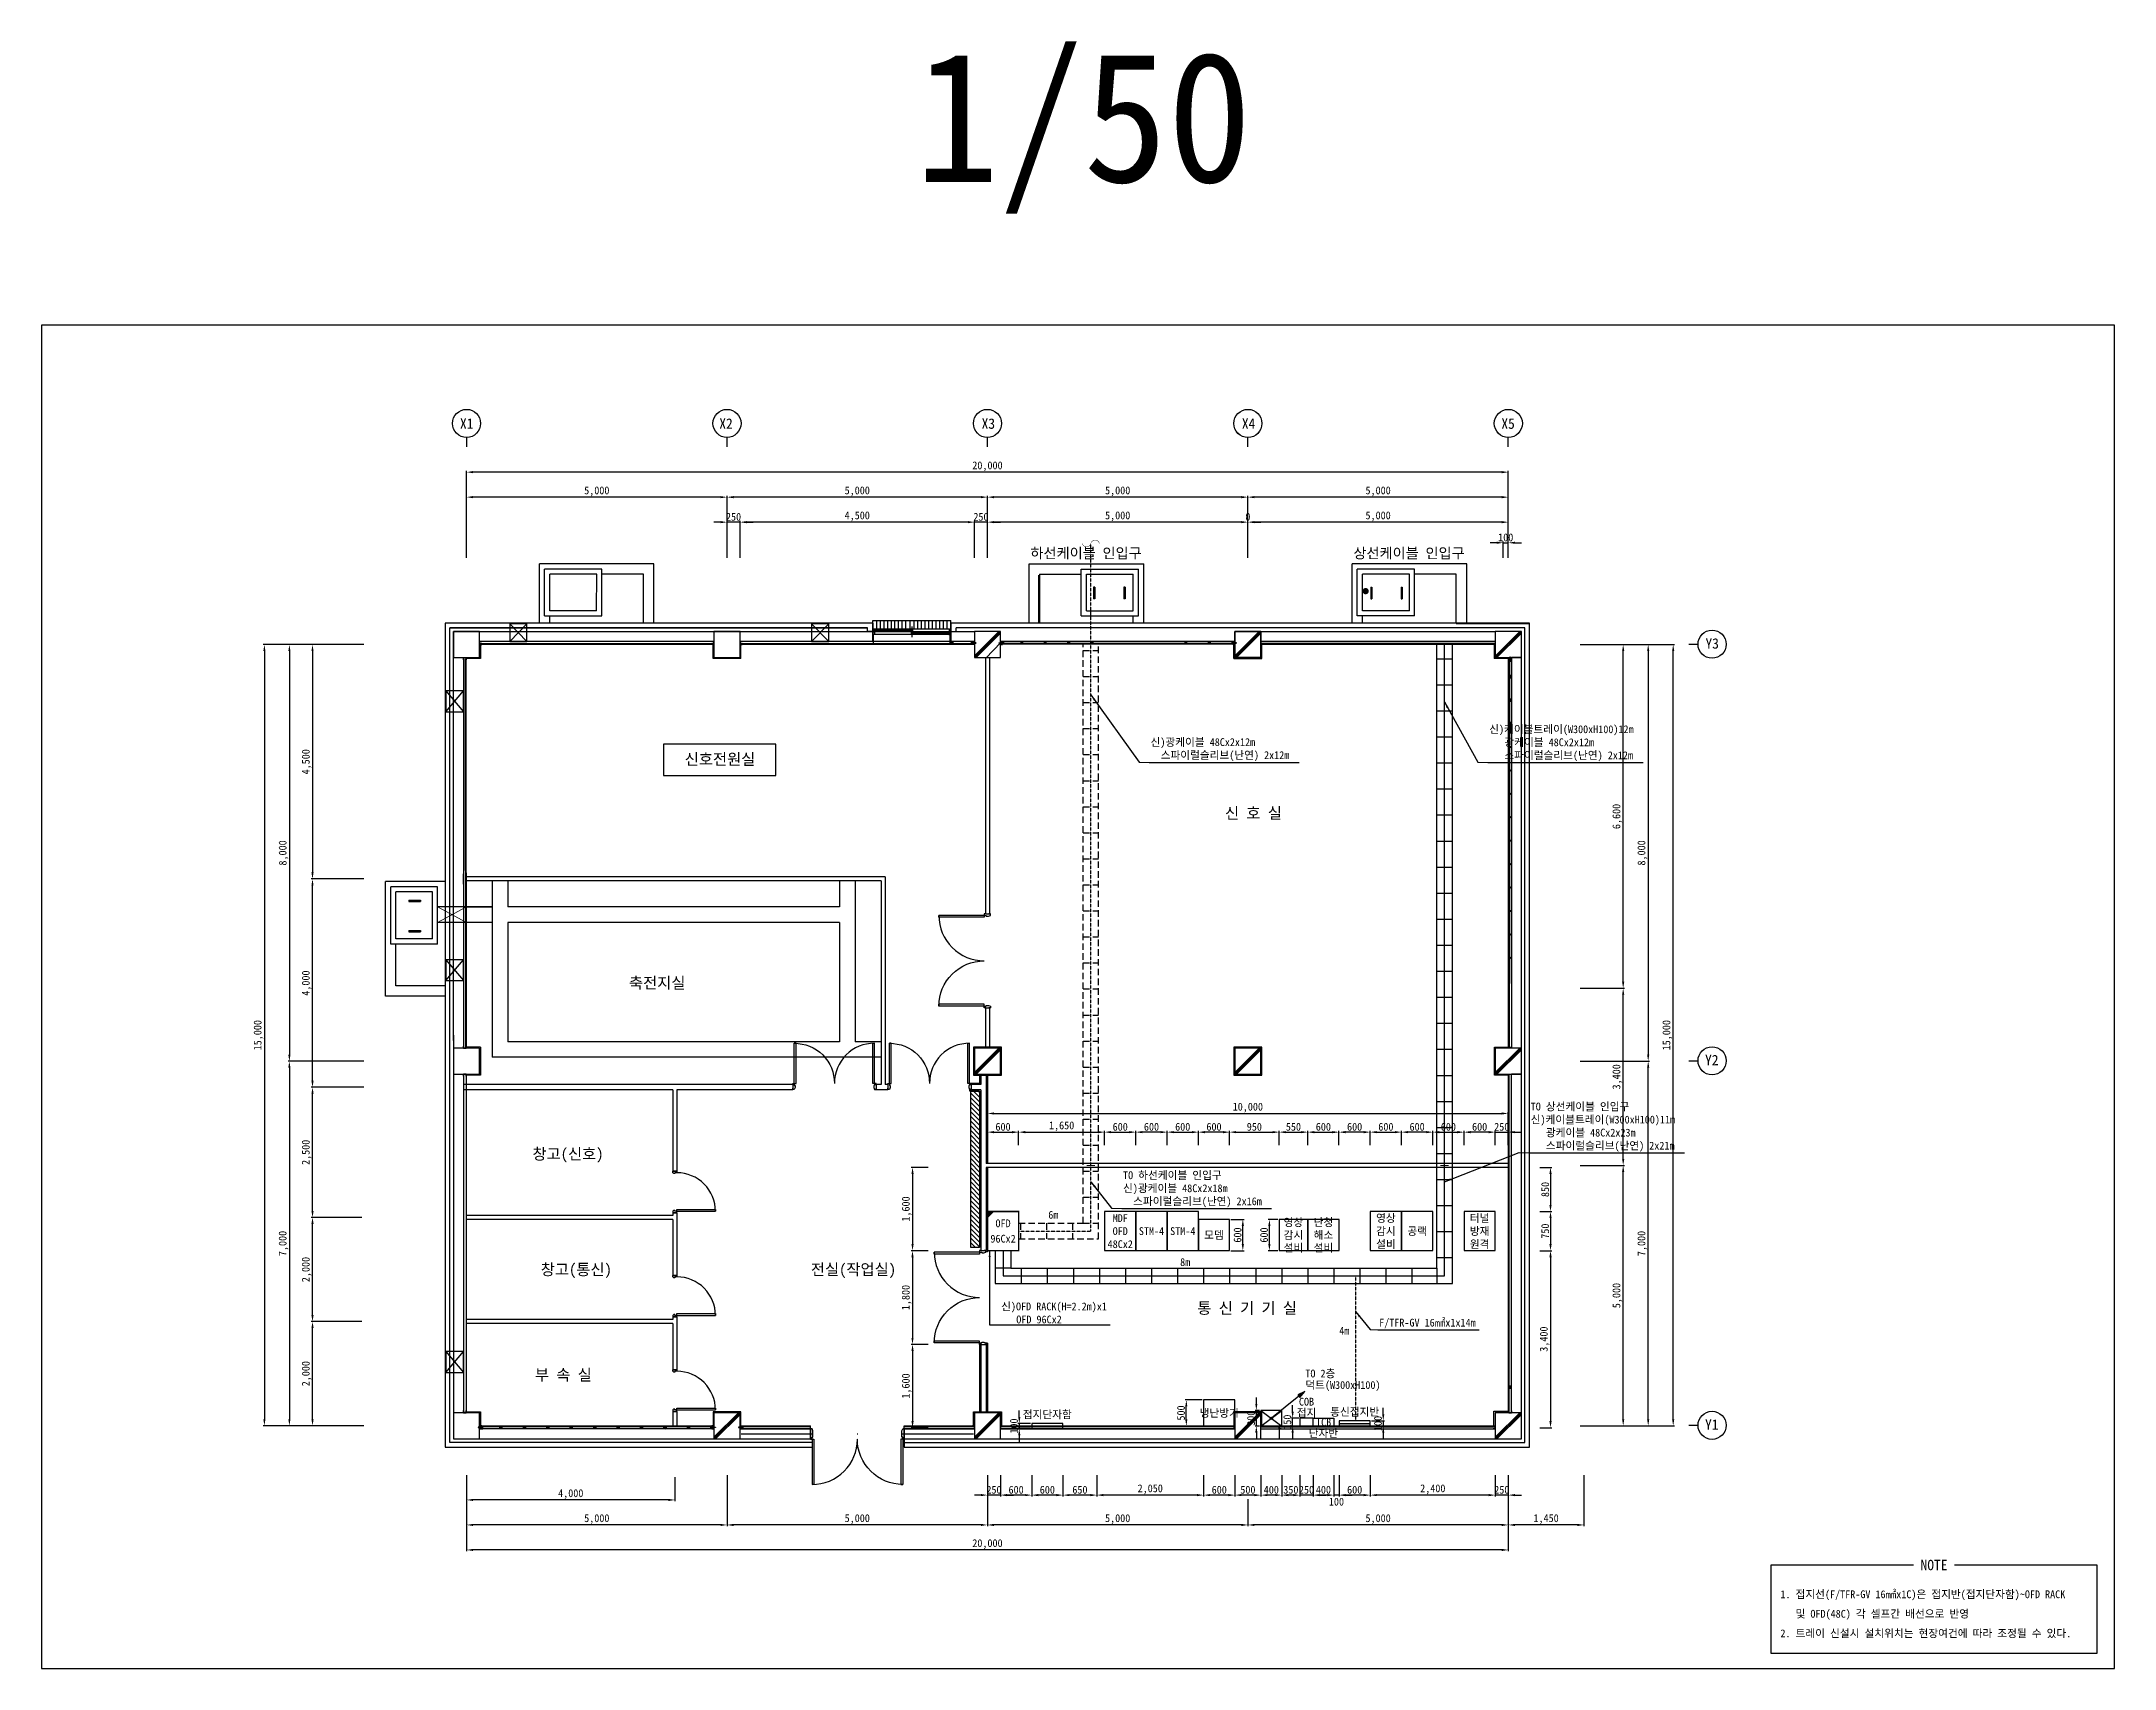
# Model space of a CAD drawing. Header units: millimetres. Extents: x -30813 to 8987, y -166608 to -135362.
import ezdxf
from ezdxf.enums import TextEntityAlignment as Align

# ---------------------------------------------------------------- set-up
doc = ezdxf.new("R2010")
doc.units = ezdxf.units.MM
doc.linetypes.add('HIDDEN', pattern=[0.375, 0.25, -0.125])
doc.linetypes.add('HIDDEN2', pattern=[0.1875, 0.125, -0.0625])
for name, color, linetype in [('TT-BASE', 253, 'Continuous'), ('TT-CABL', 4, 'Continuous'), ('TT-CTRL-JUNT', 4, 'Continuous'), ('TT-TRAY', 4, 'Continuous'), ('TZ-BASE', 253, 'Continuous'), ('TZ-DIMS', 1, 'Continuous'), ('TZ-LEAL', 1, 'Continuous'), ('TZ-LEAT', 3, 'Continuous'), ('TZ-LINE', 4, 'Continuous'), ('TZ-SYMB', 2, 'Continuous'), ('TZ-TEX2', 3, 'Continuous'), ('TZ-TEXT', 3, 'Continuous')]:
    doc.layers.add(name, color=color, linetype=linetype)
doc.layers.add('TX-PAPR', color=2, linetype='Continuous', plot=False)
doc.styles.get("Standard").update_dxf_attribs({"font": 'GulimChe.ttf'})
doc.linetypes.add('BATTINB', pattern='A,0,-0.0025,[134,GulimChe.ttf,S=0.0025,R=0,X=-0.0025,Y=0.01],-0.005,[134,GulimChe.ttf,S=0.0025,R=180,X=0.0025,Y=0.01],-0.0025', length=0.01)
doc.dimstyles.new('D50', dxfattribs={"dimscale": 50, "dimtxt": 3, "dimasz": 2.5, "dimexe": 0.5, "dimexo": 0.5, "dimgap": 0.5, "dimtad": 1, "dimdec": 0, "dimzin": 1, "dimdsep": 46, "dimlunit": 6, "dimtxsty": 'Standard', "dimcen": 1, "dimclrd": 1, "dimclre": 1, "dimclrt": 3, "dimadec": 0, "dimazin": 0, "dimtfac": 1, "dimtdec": 0, "dimtix": 1, "dimtmove": 2, "dimatfit": 3, "dimfxl": 0, "dimtvp": 2, "dimlwd": -1, "dimlwe": -1, "dimarcsym": 0})

msp = doc.modelspace()

# ---------------------------------------------------------------- texts
at = {"layer": 'TZ-BASE', "linetype": 'BATTINB', "ltscale": 0.1}
for s, p in [('신호전원실', (-17785.9, -149144.6)), ('신 호 실', (-7544.8, -150181)), ('축전지실', (-18991.6, -153440.6)), ('창고(신호)', (-20704.2, -156725.5)), ('창고(통신)', (-20544.8, -158944.5)), ('전실(작업실)', (-15223.5, -158944.5)), ('통 신 기 기 실', (-7665.3, -159685.5)), ('부 속 실', (-20793.6, -160967.9))]:
    msp.add_text(s, height=216, dxfattribs=at).set_placement(p, align=Align.MIDDLE_CENTER)
at = {"layer": 'TZ-LEAT', "ltscale": 0.1}
for s, p in [('X1', (-22648.6, -142700.2)), ('X2', (-17670.3, -142700.2)), ('X3', (-12634, -142700.2)), ('X4', (-7637.5, -142700.2)), ('X5', (-2655.8, -142700.5)), ('Y3', (1262.8, -146922.3)), ('Y2', (1255.2, -154922.3)), ('Y1', (1255.2, -161922.3))]:
    msp.add_text(s, height=200, dxfattribs=at).set_placement(p, align=Align.MIDDLE_CENTER)
at = {"layer": 'TZ-LEAT', "char_height": 150, "attachment_point": 7}
for s, insert in [('{\\C6;신)광케이블 48Cx2x12m\\P\\pt300;  스파이럴슬리브(난연) 2x12m}', (-9519.6, -149182)), ('{\\C6;신)케이블트레이(W300xH100)12m\\P   광케이블 48Cx2x12m\\P\\pt300;   스파이럴슬리브(난연) 2x12m}', (-3017.8, -149185.1)), ('{\\C3;TO 상선케이블 인입구\\P\\C6;신)케이블트레이(W300xH100)11m\\P   광케이블 48Cx2x23m\\P\\pt300;   스파이럴슬리브(난연) 2x21m}', (-2221.4, -156680.9)), ('{\\C3;TO 하선케이블 인입구\\P\\C6;신)광케이블 48Cx2x18m\\P\\pt300;  스파이럴슬리브(난연) 2x16m}', (-10047.6, -157749.5)), ('{\\C6;신)OFD RACK(H=2.2m)x1\\P   OFD 96Cx2}', (-12388.1, -159981.7)), ('F/TFR-GV 16㎟x1x14m', (-5130.9, -160076.5))]:
    msp.add_mtext(s, dxfattribs=dict(at, insert=insert))
at = {"layer": 'TZ-TEX2'}
for s, p in [('하선케이블 인입구', (-10757.8, -145185.8)), ('상선케이블 인입구', (-4557.2, -145185.8)), ('NOTE', (5521.9, -164619.7, 77.4))]:
    msp.add_text(s, height=200, dxfattribs=at).set_placement(p, align=Align.MIDDLE)
for s, p in [('6m', (-11386, -157894.8)), ('8m', (-8855.1, -158802.5)), ('4m', (-5800.8, -160121.1))]:
    msp.add_text(s, height=150, dxfattribs=at).set_placement(p, align=Align.MIDDLE_CENTER)
for s, p in [('TO 2층', (-6547.8, -160942.4)), ('덕트(W300xH100)', (-6547.8, -161162.7)), ('1. 접지선(F/TFR-GV 16㎟x1C)은 접지반(접지단자함)~OFD RACK', (2572.7, -165181.3, 77.4)), ('   및 OFD(48C) 각 셀프간 배선으로 반영', (2572.7, -165556.3, 77.4)), ('2. 트레이 신설시 설치위치는 현장여건에 따라 조정될 수 있다.', (2572.7, -165931.3, 77.4))]:
    msp.add_text(s, height=150, dxfattribs=at).set_placement(p, align=Align.MIDDLE_LEFT)
at = {"layer": 'TZ-TEXT'}
for s, height, p in [('1/50', 2500, (-10809.7, -136812.7)), ('OFD', 150, (-12351.7, -158057.7)), ('MDF', 150, (-10101.7, -157957.7)), ('영상', 150, (-6776.7, -158037.7)), ('난청', 150, (-6200.3, -158037.7)), ('영상', 150, (-5001.7, -157957.7)), ('터널', 150, (-3201.7, -157957.7)), ('96Cx2', 150, (-12351.7, -158352.9)), ('48Cx2', 150, (-10101.7, -158457.7)), ('OFD', 150, (-10101.7, -158207.7)), ('STM-4', 150, (-9501.7, -158207.7)), ('STM-4', 150, (-8901.7, -158207.7)), ('모뎀', 150, (-8301.7, -158282.7)), ('감시', 150, (-6776.7, -158282.7)), ('해소', 150, (-6200.3, -158282.7)), ('감시', 150, (-5001.7, -158207.7)), ('설비', 150, (-5001.7, -158457.7)), ('공랙', 150, (-4401.7, -158207.7)), ('원격', 150, (-3201.7, -158457.7)), ('방재', 150, (-3201.7, -158207.7)), ('설비', 150, (-6776.7, -158527.7)), ('설비', 150, (-6200.3, -158527.7)), ('COB', 150, (-6526, -161483.4)), ('통신접지반', 150, (-5601, -161679.4)), ('접지단자함', 150, (-11501.2, -161729.1)), ('냉난방기', 150, (-8201, -161700.2)), ('접지', 150, (-6525.4, -161696.2)), ('TCB', 150, (-6197, -161876)), ('단자반', 150, (-6201, -162088.8))]:
    msp.add_text(s, height=height, dxfattribs=at).set_placement(p, align=Align.MIDDLE_CENTER)

# ---------------------------------------------------------------- blocks, each defined once
blk = doc.blocks.new('*D3')
at = {"layer": 'DEFPOINTS', "color": 0, "ltscale": 0.1}
for p in [(-2651, -162872), (-1201, -162872), (-2651, -163850)]:
    blk.add_point(p, dxfattribs=at)
at = {"layer": 'TZ-DIMS', "color": 1, "ltscale": 0.1}
for p, q in [((-2651, -162897), (-2651, -163875)), ((-1201, -162897), (-1201, -163875)), ((-1326, -163850), (-2526, -163850))]:
    blk.add_line(p, q, dxfattribs=at)
for points in [[(-2526, -163829), (-2526, -163871), (-2651, -163850)], [(-1326, -163829), (-1326, -163871), (-1201, -163850)]]:
    blk.add_solid(points, dxfattribs=at)
at = {"layer": 'TZ-DIMS', "color": 3, "ltscale": 0.1, "insert": (-1926, -163739), "char_height": 150, "attachment_point": 5}
blk.add_mtext('1,450', dxfattribs=at)
blk = doc.blocks.new('*D4')
at = {"layer": 'DEFPOINTS', "color": 0, "ltscale": 0.1}
for p in [(-24632, -146945), (-25609, -151445), (-24632, -151445)]:
    blk.add_point(p, dxfattribs=at)
at = {"layer": 'TZ-DIMS', "color": 1, "ltscale": 0.1}
for p, q in [((-24657, -146945), (-25634, -146945)), ((-25609, -147070), (-25609, -151320)), ((-24657, -151445), (-25634, -151445))]:
    blk.add_line(p, q, dxfattribs=at)
for points in [[(-25630, -147070), (-25588, -147070), (-25609, -146945)], [(-25630, -151320), (-25588, -151320), (-25609, -151445)]]:
    blk.add_solid(points, dxfattribs=at)
at = {"layer": 'TZ-DIMS', "color": 3, "ltscale": 0.1, "insert": (-25720, -149195), "char_height": 150, "attachment_point": 5, "rotation": 90}
blk.add_mtext('4,500', dxfattribs=at)
blk = doc.blocks.new('*D5')
at = {"layer": 'DEFPOINTS', "color": 0, "ltscale": 0.1}
for p in [(-24596, -146945), (-26053, -154945), (-24596, -154945)]:
    blk.add_point(p, dxfattribs=at)
at = {"layer": 'TZ-DIMS', "color": 1, "ltscale": 0.1}
for p, q in [((-24621, -146945), (-26078, -146945)), ((-26053, -147070), (-26053, -154820)), ((-24621, -154945), (-26078, -154945))]:
    blk.add_line(p, q, dxfattribs=at)
for points in [[(-26074, -147070), (-26032, -147070), (-26053, -146945)], [(-26074, -154820), (-26032, -154820), (-26053, -154945)]]:
    blk.add_solid(points, dxfattribs=at)
at = {"layer": 'TZ-DIMS', "color": 3, "ltscale": 0.1, "insert": (-26164, -150945), "char_height": 150, "attachment_point": 5, "rotation": 90}
blk.add_mtext('8,000', dxfattribs=at)
blk = doc.blocks.new('*D6')
at = {"layer": 'DEFPOINTS', "color": 0, "ltscale": 0.1}
for p in [(-24596, -154945), (-26053, -161945), (-26053, -161945)]:
    blk.add_point(p, dxfattribs=at)
at = {"layer": 'TZ-DIMS', "color": 1, "ltscale": 0.1}
for p, q in [((-24621, -154945), (-26078, -154945)), ((-26053, -155070), (-26053, -161820))]:
    blk.add_line(p, q, dxfattribs=at)
for points in [[(-26074, -155070), (-26032, -155070), (-26053, -154945)], [(-26074, -161820), (-26032, -161820), (-26053, -161945)]]:
    blk.add_solid(points, dxfattribs=at)
at = {"layer": 'TZ-DIMS', "color": 3, "ltscale": 0.1, "insert": (-26164, -158445), "char_height": 150, "attachment_point": 5, "rotation": 90}
blk.add_mtext('7,000', dxfattribs=at)
blk = doc.blocks.new('*D7')
at = {"layer": 'DEFPOINTS', "color": 0, "ltscale": 0.1}
for p in [(-24596, -146945), (-26533, -161945), (-24596, -161945)]:
    blk.add_point(p, dxfattribs=at)
at = {"layer": 'TZ-DIMS', "color": 1, "ltscale": 0.1}
for p, q in [((-24621, -146945), (-26558, -146945)), ((-26533, -147070), (-26533, -161820)), ((-24621, -161945), (-26558, -161945))]:
    blk.add_line(p, q, dxfattribs=at)
for points in [[(-26554, -147070), (-26512, -147070), (-26533, -146945)], [(-26554, -161820), (-26512, -161820), (-26533, -161945)]]:
    blk.add_solid(points, dxfattribs=at)
at = {"layer": 'TZ-DIMS', "color": 3, "ltscale": 0.1, "insert": (-26644, -154445), "char_height": 150, "attachment_point": 5, "rotation": 90}
blk.add_mtext('15,000', dxfattribs=at)
blk = doc.blocks.new('*D8')
at = {"layer": 'DEFPOINTS', "color": 0, "ltscale": 0.1}
for p in [(-12901, -144593), (-12901, -145305), (-12651, -145305)]:
    blk.add_point(p, dxfattribs=at)
at = {"layer": 'TZ-DIMS', "color": 1, "ltscale": 0.1}
for p, q in [((-13026, -144593), (-13151, -144593)), ((-12901, -145280), (-12901, -144568)), ((-12651, -144593), (-12901, -144593)), ((-12651, -145280), (-12651, -144568)), ((-12526, -144593), (-12401, -144593))]:
    blk.add_line(p, q, dxfattribs=at)
for points in [[(-13026, -144572), (-13026, -144614), (-12901, -144593)], [(-12526, -144572), (-12526, -144614), (-12651, -144593)]]:
    blk.add_solid(points, dxfattribs=at)
at = {"layer": 'TZ-DIMS', "color": 3, "ltscale": 0.1, "insert": (-12776, -144491), "char_height": 150, "attachment_point": 5}
blk.add_mtext('250', dxfattribs=at)
blk = doc.blocks.new('*D9')
at = {"layer": 'DEFPOINTS', "color": 0, "ltscale": 0.1}
for p in [(-17401, -144593), (-17401, -145305), (-12901, -145305)]:
    blk.add_point(p, dxfattribs=at)
at = {"layer": 'TZ-DIMS', "color": 1, "ltscale": 0.1}
for p, q in [((-17401, -145280), (-17401, -144568)), ((-13026, -144593), (-17276, -144593)), ((-12901, -145280), (-12901, -144568))]:
    blk.add_line(p, q, dxfattribs=at)
for points in [[(-17276, -144572), (-17276, -144614), (-17401, -144593)], [(-13026, -144572), (-13026, -144614), (-12901, -144593)]]:
    blk.add_solid(points, dxfattribs=at)
at = {"layer": 'TZ-DIMS', "color": 3, "ltscale": 0.1, "insert": (-15151, -144482), "char_height": 150, "attachment_point": 5}
blk.add_mtext('4,500', dxfattribs=at)
blk = doc.blocks.new('*D10')
at = {"layer": 'DEFPOINTS', "color": 0, "ltscale": 0.1}
for p in [(-17651, -144593), (-17651, -145305), (-17401, -145305)]:
    blk.add_point(p, dxfattribs=at)
at = {"layer": 'TZ-DIMS', "color": 1, "ltscale": 0.1}
for p, q in [((-17776, -144593), (-17901, -144593)), ((-17651, -145280), (-17651, -144568)), ((-17401, -144593), (-17651, -144593)), ((-17401, -145280), (-17401, -144568)), ((-17276, -144593), (-17151, -144593))]:
    blk.add_line(p, q, dxfattribs=at)
for points in [[(-17776, -144572), (-17776, -144614), (-17651, -144593)], [(-17276, -144572), (-17276, -144614), (-17401, -144593)]]:
    blk.add_solid(points, dxfattribs=at)
at = {"layer": 'TZ-DIMS', "color": 3, "ltscale": 0.1, "insert": (-17526, -144491), "char_height": 150, "attachment_point": 5}
blk.add_mtext('250', dxfattribs=at)
blk = doc.blocks.new('*D11')
at = {"layer": 'DEFPOINTS', "color": 0, "ltscale": 0.1}
for p in [(-12651, -144593), (-12651, -145305), (-7651, -145305)]:
    blk.add_point(p, dxfattribs=at)
at = {"layer": 'TZ-DIMS', "color": 1, "ltscale": 0.1}
for p, q in [((-12651, -145280), (-12651, -144568)), ((-7776, -144593), (-12526, -144593)), ((-7651, -145280), (-7651, -144568))]:
    blk.add_line(p, q, dxfattribs=at)
for points in [[(-12526, -144572), (-12526, -144614), (-12651, -144593)], [(-7776, -144572), (-7776, -144614), (-7651, -144593)]]:
    blk.add_solid(points, dxfattribs=at)
at = {"layer": 'TZ-DIMS', "color": 3, "ltscale": 0.1, "insert": (-10151, -144482), "char_height": 150, "attachment_point": 5}
blk.add_mtext('5,000', dxfattribs=at)
blk = doc.blocks.new('*D12')
at = {"layer": 'DEFPOINTS', "color": 0, "ltscale": 0.1}
for p in [(-17651, -144113), (-17651, -145305), (-12651, -145305)]:
    blk.add_point(p, dxfattribs=at)
at = {"layer": 'TZ-DIMS', "color": 1, "ltscale": 0.1}
for p, q in [((-17651, -145280), (-17651, -144088)), ((-12776, -144113), (-17526, -144113)), ((-12651, -145280), (-12651, -144088))]:
    blk.add_line(p, q, dxfattribs=at)
for points in [[(-17526, -144092), (-17526, -144134), (-17651, -144113)], [(-12776, -144092), (-12776, -144134), (-12651, -144113)]]:
    blk.add_solid(points, dxfattribs=at)
at = {"layer": 'TZ-DIMS', "color": 3, "ltscale": 0.1, "insert": (-15151, -144002), "char_height": 150, "attachment_point": 5}
blk.add_mtext('5,000', dxfattribs=at)
blk = doc.blocks.new('*D13')
at = {"layer": 'DEFPOINTS', "color": 0, "ltscale": 0.1}
for p in [(-22651, -144113), (-22651, -145305), (-17651, -145305)]:
    blk.add_point(p, dxfattribs=at)
at = {"layer": 'TZ-DIMS', "color": 1, "ltscale": 0.1}
for p, q in [((-22651, -145280), (-22651, -144088)), ((-17776, -144113), (-22526, -144113)), ((-17651, -145280), (-17651, -144088))]:
    blk.add_line(p, q, dxfattribs=at)
for points in [[(-22526, -144092), (-22526, -144134), (-22651, -144113)], [(-17776, -144092), (-17776, -144134), (-17651, -144113)]]:
    blk.add_solid(points, dxfattribs=at)
at = {"layer": 'TZ-DIMS', "color": 3, "ltscale": 0.1, "insert": (-20151, -144002), "char_height": 150, "attachment_point": 5}
blk.add_mtext('5,000', dxfattribs=at)
blk = doc.blocks.new('*D14')
at = {"layer": 'DEFPOINTS', "color": 0, "ltscale": 0.1}
for p in [(-22651, -143633), (-22651, -145305), (-2651, -145305)]:
    blk.add_point(p, dxfattribs=at)
at = {"layer": 'TZ-DIMS', "color": 1, "ltscale": 0.1}
for p, q in [((-22651, -145280), (-22651, -143608)), ((-2776, -143633), (-22526, -143633)), ((-2651, -145280), (-2651, -143608))]:
    blk.add_line(p, q, dxfattribs=at)
for points in [[(-22526, -143612), (-22526, -143654), (-22651, -143633)], [(-2776, -143612), (-2776, -143654), (-2651, -143633)]]:
    blk.add_solid(points, dxfattribs=at)
at = {"layer": 'TZ-DIMS', "color": 3, "ltscale": 0.1, "insert": (-12651, -143522), "char_height": 150, "attachment_point": 5}
blk.add_mtext('20,000', dxfattribs=at)
blk = doc.blocks.new('*D15')
at = {"layer": 'DEFPOINTS', "color": 0, "ltscale": 0.1}
for p in [(-2651, -162872), (-7651, -163332), (-7651, -163850)]:
    blk.add_point(p, dxfattribs=at)
at = {"layer": 'TZ-DIMS', "color": 1, "ltscale": 0.1}
for p, q in [((-2651, -162897), (-2651, -163875)), ((-7651, -163357), (-7651, -163875)), ((-2776, -163850), (-7526, -163850))]:
    blk.add_line(p, q, dxfattribs=at)
for points in [[(-7526, -163829), (-7526, -163871), (-7651, -163850)], [(-2776, -163829), (-2776, -163871), (-2651, -163850)]]:
    blk.add_solid(points, dxfattribs=at)
at = {"layer": 'TZ-DIMS', "color": 3, "ltscale": 0.1, "insert": (-5151, -163739), "char_height": 150, "attachment_point": 5}
blk.add_mtext('5,000', dxfattribs=at)
blk = doc.blocks.new('*D16')
at = {"layer": 'DEFPOINTS', "color": 0, "ltscale": 0.1}
for p in [(-12651, -162872), (-7651, -163332), (-12651, -163850)]:
    blk.add_point(p, dxfattribs=at)
at = {"layer": 'TZ-DIMS', "color": 1, "ltscale": 0.1}
for p, q in [((-12651, -162897), (-12651, -163875)), ((-7651, -163357), (-7651, -163875)), ((-7776, -163850), (-12526, -163850))]:
    blk.add_line(p, q, dxfattribs=at)
for points in [[(-12526, -163829), (-12526, -163871), (-12651, -163850)], [(-7776, -163829), (-7776, -163871), (-7651, -163850)]]:
    blk.add_solid(points, dxfattribs=at)
at = {"layer": 'TZ-DIMS', "color": 3, "ltscale": 0.1, "insert": (-10151, -163739), "char_height": 150, "attachment_point": 5}
blk.add_mtext('5,000', dxfattribs=at)
blk = doc.blocks.new('*D17')
at = {"layer": 'DEFPOINTS', "color": 0, "ltscale": 0.1}
for p in [(-17651, -162872), (-12651, -162872), (-17651, -163850)]:
    blk.add_point(p, dxfattribs=at)
at = {"layer": 'TZ-DIMS', "color": 1, "ltscale": 0.1}
for p, q in [((-17651, -162897), (-17651, -163875)), ((-12651, -162897), (-12651, -163875)), ((-12776, -163850), (-17526, -163850))]:
    blk.add_line(p, q, dxfattribs=at)
for points in [[(-17526, -163829), (-17526, -163871), (-17651, -163850)], [(-12776, -163829), (-12776, -163871), (-12651, -163850)]]:
    blk.add_solid(points, dxfattribs=at)
at = {"layer": 'TZ-DIMS', "color": 3, "ltscale": 0.1, "insert": (-15151, -163739), "char_height": 150, "attachment_point": 5}
blk.add_mtext('5,000', dxfattribs=at)
blk = doc.blocks.new('*D18')
at = {"layer": 'DEFPOINTS', "color": 0, "ltscale": 0.1}
for p in [(-22651, -162872), (-17651, -162872), (-22651, -163850)]:
    blk.add_point(p, dxfattribs=at)
at = {"layer": 'TZ-DIMS', "color": 1, "ltscale": 0.1}
for p, q in [((-22651, -162897), (-22651, -163875)), ((-17651, -162897), (-17651, -163875)), ((-17776, -163850), (-22526, -163850))]:
    blk.add_line(p, q, dxfattribs=at)
for points in [[(-22526, -163829), (-22526, -163871), (-22651, -163850)], [(-17776, -163829), (-17776, -163871), (-17651, -163850)]]:
    blk.add_solid(points, dxfattribs=at)
at = {"layer": 'TZ-DIMS', "color": 3, "ltscale": 0.1, "insert": (-20151, -163739), "char_height": 150, "attachment_point": 5}
blk.add_mtext('5,000', dxfattribs=at)
blk = doc.blocks.new('*D19')
at = {"layer": 'DEFPOINTS', "color": 0, "ltscale": 0.1}
for p in [(-22651, -162872), (-2651, -162872), (-22651, -164330)]:
    blk.add_point(p, dxfattribs=at)
at = {"layer": 'TZ-DIMS', "color": 1, "ltscale": 0.1}
for p, q in [((-22651, -162897), (-22651, -164355)), ((-2651, -162897), (-2651, -164355)), ((-2776, -164330), (-22526, -164330))]:
    blk.add_line(p, q, dxfattribs=at)
for points in [[(-22526, -164309), (-22526, -164351), (-22651, -164330)], [(-2776, -164309), (-2776, -164351), (-2651, -164330)]]:
    blk.add_solid(points, dxfattribs=at)
at = {"layer": 'TZ-DIMS', "color": 3, "ltscale": 0.1, "insert": (-12651, -164219), "char_height": 150, "attachment_point": 5}
blk.add_mtext('20,000', dxfattribs=at)
blk = doc.blocks.new('*D20')
at = {"layer": 'DEFPOINTS', "color": 0, "ltscale": 0.1}
for p in [(-1299, -156945), (-446, -156945), (-1299, -161945)]:
    blk.add_point(p, dxfattribs=at)
at = {"layer": 'TZ-DIMS', "color": 1, "ltscale": 0.1}
for p, q in [((-1274, -156945), (-421, -156945)), ((-446, -161820), (-446, -157070)), ((-1274, -161945), (-421, -161945))]:
    blk.add_line(p, q, dxfattribs=at)
for points in [[(-467, -157070), (-425, -157070), (-446, -156945)], [(-467, -161820), (-425, -161820), (-446, -161945)]]:
    blk.add_solid(points, dxfattribs=at)
at = {"layer": 'TZ-DIMS', "color": 3, "ltscale": 0.1, "insert": (-557, -159445), "char_height": 150, "attachment_point": 5, "rotation": 90}
blk.add_mtext('5,000', dxfattribs=at)
blk = doc.blocks.new('*D21')
at = {"layer": 'DEFPOINTS', "color": 0, "ltscale": 0.1}
for p in [(-1299, -153545), (-446, -153545), (-1299, -156945)]:
    blk.add_point(p, dxfattribs=at)
at = {"layer": 'TZ-DIMS', "color": 1, "ltscale": 0.1}
for p, q in [((-1274, -153545), (-421, -153545)), ((-446, -156820), (-446, -153670)), ((-1274, -156945), (-421, -156945))]:
    blk.add_line(p, q, dxfattribs=at)
for points in [[(-467, -153670), (-425, -153670), (-446, -153545)], [(-467, -156820), (-425, -156820), (-446, -156945)]]:
    blk.add_solid(points, dxfattribs=at)
at = {"layer": 'TZ-DIMS', "color": 3, "ltscale": 0.1, "insert": (-557, -155245), "char_height": 150, "attachment_point": 5, "rotation": 90}
blk.add_mtext('3,400', dxfattribs=at)
blk = doc.blocks.new('*D22')
at = {"layer": 'DEFPOINTS', "color": 0, "ltscale": 0.1}
for p in [(-1299, -146945), (-446, -146945), (-1299, -153545)]:
    blk.add_point(p, dxfattribs=at)
at = {"layer": 'TZ-DIMS', "color": 1, "ltscale": 0.1}
for p, q in [((-1274, -146945), (-421, -146945)), ((-446, -153420), (-446, -147070)), ((-1274, -153545), (-421, -153545))]:
    blk.add_line(p, q, dxfattribs=at)
for points in [[(-467, -147070), (-425, -147070), (-446, -146945)], [(-467, -153420), (-425, -153420), (-446, -153545)]]:
    blk.add_solid(points, dxfattribs=at)
at = {"layer": 'TZ-DIMS', "color": 3, "ltscale": 0.1, "insert": (-557, -150245), "char_height": 150, "attachment_point": 5, "rotation": 90}
blk.add_mtext('6,600', dxfattribs=at)
blk = doc.blocks.new('*D23')
at = {"layer": 'DEFPOINTS', "color": 0, "ltscale": 0.1}
for p in [(-1299, -146945), (-1299, -154945), (34, -154945)]:
    blk.add_point(p, dxfattribs=at)
at = {"layer": 'TZ-DIMS', "color": 1, "ltscale": 0.1}
for p, q in [((-1274, -146945), (59, -146945)), ((34, -147070), (34, -154820)), ((-1274, -154945), (59, -154945))]:
    blk.add_line(p, q, dxfattribs=at)
for points in [[(13, -147070), (55, -147070), (34, -146945)], [(13, -154820), (55, -154820), (34, -154945)]]:
    blk.add_solid(points, dxfattribs=at)
at = {"layer": 'TZ-DIMS', "color": 3, "ltscale": 0.1, "insert": (-77, -150945), "char_height": 150, "attachment_point": 5, "rotation": 90}
blk.add_mtext('8,000', dxfattribs=at)
blk = doc.blocks.new('*D24')
at = {"layer": 'DEFPOINTS', "color": 0, "ltscale": 0.1}
for p in [(-1299, -154945), (34, -154945), (-1299, -161945)]:
    blk.add_point(p, dxfattribs=at)
at = {"layer": 'TZ-DIMS', "color": 1, "ltscale": 0.1}
for p, q in [((-1274, -154945), (59, -154945)), ((34, -161820), (34, -155070)), ((-1274, -161945), (59, -161945))]:
    blk.add_line(p, q, dxfattribs=at)
for points in [[(13, -155070), (55, -155070), (34, -154945)], [(13, -161820), (55, -161820), (34, -161945)]]:
    blk.add_solid(points, dxfattribs=at)
at = {"layer": 'TZ-DIMS', "color": 3, "ltscale": 0.1, "insert": (-77, -158445), "char_height": 150, "attachment_point": 5, "rotation": 90}
blk.add_mtext('7,000', dxfattribs=at)
blk = doc.blocks.new('*D25')
at = {"layer": 'DEFPOINTS', "color": 0, "ltscale": 0.1}
for p in [(-1299, -146945), (514, -146945), (-1299, -161945)]:
    blk.add_point(p, dxfattribs=at)
at = {"layer": 'TZ-DIMS', "color": 1, "ltscale": 0.1}
for p, q in [((-1274, -146945), (539, -146945)), ((514, -161820), (514, -147070)), ((-1274, -161945), (539, -161945))]:
    blk.add_line(p, q, dxfattribs=at)
for points in [[(493, -147070), (535, -147070), (514, -146945)], [(493, -161820), (535, -161820), (514, -161945)]]:
    blk.add_solid(points, dxfattribs=at)
at = {"layer": 'TZ-DIMS', "color": 3, "ltscale": 0.1, "insert": (403, -154445), "char_height": 150, "attachment_point": 5, "rotation": 90}
blk.add_mtext('15,000', dxfattribs=at)
blk = doc.blocks.new('*D26')
at = {"layer": 'DEFPOINTS', "color": 0, "ltscale": 0.1}
for p in [(-7651, -144113), (-7651, -145305), (-2651, -145305)]:
    blk.add_point(p, dxfattribs=at)
at = {"layer": 'TZ-DIMS', "color": 1, "ltscale": 0.1}
for p, q in [((-7651, -145280), (-7651, -144088)), ((-2776, -144113), (-7526, -144113)), ((-2651, -145280), (-2651, -144088))]:
    blk.add_line(p, q, dxfattribs=at)
for points in [[(-7526, -144092), (-7526, -144134), (-7651, -144113)], [(-2776, -144092), (-2776, -144134), (-2651, -144113)]]:
    blk.add_solid(points, dxfattribs=at)
at = {"layer": 'TZ-DIMS', "color": 3, "ltscale": 0.1, "insert": (-5151, -144002), "char_height": 150, "attachment_point": 5}
blk.add_mtext('5,000', dxfattribs=at)
blk = doc.blocks.new('*D27')
at = {"layer": 'DEFPOINTS', "color": 0, "ltscale": 0.1}
for p in [(-12651, -144113), (-12651, -145305), (-7651, -145305)]:
    blk.add_point(p, dxfattribs=at)
at = {"layer": 'TZ-DIMS', "color": 1, "ltscale": 0.1}
for p, q in [((-12651, -145280), (-12651, -144088)), ((-7776, -144113), (-12526, -144113)), ((-7651, -145280), (-7651, -144088))]:
    blk.add_line(p, q, dxfattribs=at)
for points in [[(-12526, -144092), (-12526, -144134), (-12651, -144113)], [(-7776, -144092), (-7776, -144134), (-7651, -144113)]]:
    blk.add_solid(points, dxfattribs=at)
at = {"layer": 'TZ-DIMS', "color": 3, "ltscale": 0.1, "insert": (-10151, -144002), "char_height": 150, "attachment_point": 5}
blk.add_mtext('5,000', dxfattribs=at)
blk = doc.blocks.new('*D28')
at = {"layer": 'DEFPOINTS', "color": 0, "ltscale": 0.1}
for p in [(-7651, -144593), (-7651, -145305), (-2651, -145305)]:
    blk.add_point(p, dxfattribs=at)
at = {"layer": 'TZ-DIMS', "color": 1, "ltscale": 0.1}
for p, q in [((-7651, -145280), (-7651, -144568)), ((-2776, -144593), (-7526, -144593)), ((-2651, -145280), (-2651, -144568))]:
    blk.add_line(p, q, dxfattribs=at)
for points in [[(-7526, -144572), (-7526, -144614), (-7651, -144593)], [(-2776, -144572), (-2776, -144614), (-2651, -144593)]]:
    blk.add_solid(points, dxfattribs=at)
at = {"layer": 'TZ-DIMS', "color": 3, "ltscale": 0.1, "insert": (-5151, -144482), "char_height": 150, "attachment_point": 5}
blk.add_mtext('5,000', dxfattribs=at)
blk = doc.blocks.new('*D29')
at = {"layer": 'DEFPOINTS', "color": 0, "ltscale": 0.1}
for p in [(-7651, -144593), (-7651, -145305), (-7651, -145305)]:
    blk.add_point(p, dxfattribs=at)
at = {"layer": 'TZ-DIMS', "color": 1, "ltscale": 0.1}
for p, q in [((-7776, -144593), (-7901, -144593)), ((-7651, -145280), (-7651, -144568)), ((-7651, -145280), (-7651, -144568)), ((-7526, -144593), (-7401, -144593))]:
    blk.add_line(p, q, dxfattribs=at)
for points in [[(-7776, -144572), (-7776, -144614), (-7651, -144593)], [(-7526, -144572), (-7526, -144614), (-7651, -144593)]]:
    blk.add_solid(points, dxfattribs=at)
at = {"layer": 'TZ-DIMS', "color": 3, "ltscale": 0.1, "insert": (-7651, -144491), "char_height": 150, "attachment_point": 5}
blk.add_mtext('0', dxfattribs=at)
blk = doc.blocks.new('*D31')
at = {"layer": 'DEFPOINTS', "color": 0, "ltscale": 0.1}
for p in [(-25609, -159945), (-24640, -159945), (-24640, -161945)]:
    blk.add_point(p, dxfattribs=at)
at = {"layer": 'TZ-DIMS', "color": 1, "ltscale": 0.1}
for p, q in [((-24665, -159945), (-25634, -159945)), ((-25609, -161820), (-25609, -160070)), ((-24665, -161945), (-25634, -161945))]:
    blk.add_line(p, q, dxfattribs=at)
for points in [[(-25630, -160070), (-25588, -160070), (-25609, -159945)], [(-25630, -161820), (-25588, -161820), (-25609, -161945)]]:
    blk.add_solid(points, dxfattribs=at)
at = {"layer": 'TZ-DIMS', "color": 3, "ltscale": 0.1, "insert": (-25720, -160945), "char_height": 150, "attachment_point": 5, "rotation": 90}
blk.add_mtext('2,000', dxfattribs=at)
blk = doc.blocks.new('*D32')
at = {"layer": 'DEFPOINTS', "color": 0, "ltscale": 0.1}
for p in [(-25609, -157945), (-24640, -157945), (-24640, -159945)]:
    blk.add_point(p, dxfattribs=at)
at = {"layer": 'TZ-DIMS', "color": 1, "ltscale": 0.1}
for p, q in [((-24665, -157945), (-25634, -157945)), ((-25609, -159820), (-25609, -158070)), ((-24665, -159945), (-25634, -159945))]:
    blk.add_line(p, q, dxfattribs=at)
for points in [[(-25630, -158070), (-25588, -158070), (-25609, -157945)], [(-25630, -159820), (-25588, -159820), (-25609, -159945)]]:
    blk.add_solid(points, dxfattribs=at)
at = {"layer": 'TZ-DIMS', "color": 3, "ltscale": 0.1, "insert": (-25720, -158945), "char_height": 150, "attachment_point": 5, "rotation": 90}
blk.add_mtext('2,000', dxfattribs=at)
blk = doc.blocks.new('*D33')
at = {"layer": 'DEFPOINTS', "color": 0, "ltscale": 0.1}
for p in [(-25609, -155445), (-24640, -155445), (-24640, -157945)]:
    blk.add_point(p, dxfattribs=at)
at = {"layer": 'TZ-DIMS', "color": 1, "ltscale": 0.1}
for p, q in [((-24665, -155445), (-25634, -155445)), ((-25609, -157820), (-25609, -155570)), ((-24665, -157945), (-25634, -157945))]:
    blk.add_line(p, q, dxfattribs=at)
for points in [[(-25630, -155570), (-25588, -155570), (-25609, -155445)], [(-25630, -157820), (-25588, -157820), (-25609, -157945)]]:
    blk.add_solid(points, dxfattribs=at)
at = {"layer": 'TZ-DIMS', "color": 3, "ltscale": 0.1, "insert": (-25720, -156695), "char_height": 150, "attachment_point": 5, "rotation": 90}
blk.add_mtext('2,500', dxfattribs=at)
blk = doc.blocks.new('*D34')
at = {"layer": 'DEFPOINTS', "color": 0, "ltscale": 0.1}
for p in [(-25609, -151445), (-24596, -151445), (-24596, -155445)]:
    blk.add_point(p, dxfattribs=at)
at = {"layer": 'TZ-DIMS', "color": 1, "ltscale": 0.1}
for p, q in [((-24621, -151445), (-25634, -151445)), ((-25609, -155320), (-25609, -151570)), ((-24621, -155445), (-25634, -155445))]:
    blk.add_line(p, q, dxfattribs=at)
for points in [[(-25630, -151570), (-25588, -151570), (-25609, -151445)], [(-25630, -155320), (-25588, -155320), (-25609, -155445)]]:
    blk.add_solid(points, dxfattribs=at)
at = {"layer": 'TZ-DIMS', "color": 3, "ltscale": 0.1, "insert": (-25720, -153445), "char_height": 150, "attachment_point": 5, "rotation": 90}
blk.add_mtext('4,000', dxfattribs=at)
blk = doc.blocks.new('*D35')
at = {"layer": 'DEFPOINTS', "color": 0, "ltscale": 0.1}
for p in [(-18651, -162905), (-22651, -163330), (-22651, -163370)]:
    blk.add_point(p, dxfattribs=at)
at = {"layer": 'TZ-DIMS', "color": 1, "ltscale": 0.1}
for p, q in [((-18651, -162930), (-18651, -163395)), ((-22651, -163355), (-22651, -163395)), ((-18776, -163370), (-22526, -163370))]:
    blk.add_line(p, q, dxfattribs=at)
for points in [[(-22526, -163349), (-22526, -163391), (-22651, -163370)], [(-18776, -163349), (-18776, -163391), (-18651, -163370)]]:
    blk.add_solid(points, dxfattribs=at)
at = {"layer": 'TZ-DIMS', "color": 3, "ltscale": 0.1, "insert": (-20651, -163259), "char_height": 150, "attachment_point": 5}
blk.add_mtext('4,000', dxfattribs=at)
blk = doc.blocks.new('*D30')
at = {"layer": 'DEFPOINTS', "color": 0, "ltscale": 0.1}
for p in [(-2651, -144989), (-2751, -145305), (-2651, -145305)]:
    blk.add_point(p, dxfattribs=at)
at = {"layer": 'TZ-DIMS', "color": 1, "ltscale": 0.1}
for p, q in [((-2876, -144989), (-3001, -144989)), ((-2751, -145280), (-2751, -144964)), ((-2751, -144989), (-2651, -144989)), ((-2651, -145280), (-2651, -144964)), ((-2526, -144989), (-2401, -144989))]:
    blk.add_line(p, q, dxfattribs=at)
for points in [[(-2876, -144968), (-2876, -145009), (-2751, -144989)], [(-2526, -144968), (-2526, -145009), (-2651, -144989)]]:
    blk.add_solid(points, dxfattribs=at)
at = {"layer": 'TZ-DIMS', "color": 3, "ltscale": 0.1, "insert": (-2701, -144887), "char_height": 150, "attachment_point": 5}
blk.add_mtext('100', dxfattribs=at)
blk = doc.blocks.new('*D42')
at = {"layer": 'DEFPOINTS', "color": 0}
for p in [(-13764, -156983), (-14089, -158583), (-13764, -158583)]:
    blk.add_point(p, dxfattribs=at)
at = {"layer": 'TZ-DIMS', "color": 1}
for p, q in [((-13789, -156983), (-14114, -156983)), ((-14089, -157108), (-14089, -158458)), ((-13789, -158583), (-14114, -158583))]:
    blk.add_line(p, q, dxfattribs=at)
for points in [[(-14110, -157108), (-14068, -157108), (-14089, -156983)], [(-14110, -158458), (-14068, -158458), (-14089, -158583)]]:
    blk.add_solid(points, dxfattribs=at)
at = {"layer": 'TZ-DIMS', "color": 3, "insert": (-14200, -157783), "char_height": 150, "attachment_point": 5, "rotation": 90}
blk.add_mtext('1,600', dxfattribs=at)
blk = doc.blocks.new('*D43')
at = {"layer": 'DEFPOINTS', "color": 0}
for p in [(-13764, -158583), (-14090, -160383), (-13764, -160383)]:
    blk.add_point(p, dxfattribs=at)
at = {"layer": 'TZ-DIMS', "color": 1}
for p, q in [((-13789, -158583), (-14115, -158583)), ((-14090, -158708), (-14090, -160258)), ((-13789, -160383), (-14115, -160383))]:
    blk.add_line(p, q, dxfattribs=at)
for points in [[(-14111, -158708), (-14069, -158708), (-14090, -158583)], [(-14111, -160258), (-14069, -160258), (-14090, -160383)]]:
    blk.add_solid(points, dxfattribs=at)
at = {"layer": 'TZ-DIMS', "color": 3, "insert": (-14201, -159483), "char_height": 150, "attachment_point": 5, "rotation": 90}
blk.add_mtext('1,800', dxfattribs=at)
blk = doc.blocks.new('*D44')
at = {"layer": 'DEFPOINTS', "color": 0}
for p in [(-13764, -160383), (-14089, -161982), (-13764, -161982)]:
    blk.add_point(p, dxfattribs=at)
at = {"layer": 'TZ-DIMS', "color": 1}
for p, q in [((-13789, -160383), (-14114, -160383)), ((-14089, -160508), (-14089, -161857)), ((-13789, -161982), (-14114, -161982))]:
    blk.add_line(p, q, dxfattribs=at)
for points in [[(-14110, -160508), (-14068, -160508), (-14089, -160383)], [(-14110, -161857), (-14068, -161857), (-14089, -161982)]]:
    blk.add_solid(points, dxfattribs=at)
at = {"layer": 'TZ-DIMS', "color": 3, "insert": (-14200, -161182), "char_height": 150, "attachment_point": 5, "rotation": 90}
blk.add_mtext('1,600', dxfattribs=at)
blk = doc.blocks.new('*D45')
at = {"layer": 'DEFPOINTS', "color": 0}
for p in [(-12052, -156307), (-12652, -156583), (-12052, -156583)]:
    blk.add_point(p, dxfattribs=at)
at = {"layer": 'TZ-DIMS', "color": 1}
for p, q in [((-12652, -156558), (-12652, -156282)), ((-12527, -156307), (-12177, -156307)), ((-12052, -156558), (-12052, -156282))]:
    blk.add_line(p, q, dxfattribs=at)
for points in [[(-12527, -156286), (-12527, -156328), (-12652, -156307)], [(-12177, -156286), (-12177, -156328), (-12052, -156307)]]:
    blk.add_solid(points, dxfattribs=at)
at = {"layer": 'TZ-DIMS', "color": 3, "insert": (-12352, -156205), "char_height": 150, "attachment_point": 5}
blk.add_mtext('600', dxfattribs=at)
blk = doc.blocks.new('*D46')
at = {"layer": 'DEFPOINTS', "color": 0}
for p in [(-10402, -156307), (-12052, -156583), (-10402, -156583)]:
    blk.add_point(p, dxfattribs=at)
at = {"layer": 'TZ-DIMS', "color": 1}
for p, q in [((-12052, -156558), (-12052, -156282)), ((-11927, -156307), (-10527, -156307)), ((-10402, -156558), (-10402, -156282))]:
    blk.add_line(p, q, dxfattribs=at)
for points in [[(-11927, -156286), (-11927, -156328), (-12052, -156307)], [(-10527, -156286), (-10527, -156328), (-10402, -156307)]]:
    blk.add_solid(points, dxfattribs=at)
at = {"layer": 'TZ-DIMS', "color": 3, "insert": (-11227, -156196), "char_height": 150, "attachment_point": 5}
blk.add_mtext('1,650', dxfattribs=at)
blk = doc.blocks.new('*D47')
at = {"layer": 'DEFPOINTS', "color": 0}
for p in [(-9802, -156307), (-10402, -156583), (-9802, -156583)]:
    blk.add_point(p, dxfattribs=at)
at = {"layer": 'TZ-DIMS', "color": 1}
for p, q in [((-10402, -156558), (-10402, -156282)), ((-10277, -156307), (-9927, -156307)), ((-9802, -156558), (-9802, -156282))]:
    blk.add_line(p, q, dxfattribs=at)
for points in [[(-10277, -156286), (-10277, -156328), (-10402, -156307)], [(-9927, -156286), (-9927, -156328), (-9802, -156307)]]:
    blk.add_solid(points, dxfattribs=at)
at = {"layer": 'TZ-DIMS', "color": 3, "insert": (-10102, -156205), "char_height": 150, "attachment_point": 5}
blk.add_mtext('600', dxfattribs=at)
blk = doc.blocks.new('*D48')
at = {"layer": 'DEFPOINTS', "color": 0}
for p in [(-9802, -156307), (-9802, -156583), (-9202, -156583)]:
    blk.add_point(p, dxfattribs=at)
at = {"layer": 'TZ-DIMS', "color": 1}
for p, q in [((-9802, -156558), (-9802, -156282)), ((-9327, -156307), (-9677, -156307)), ((-9202, -156558), (-9202, -156282))]:
    blk.add_line(p, q, dxfattribs=at)
for points in [[(-9677, -156286), (-9677, -156328), (-9802, -156307)], [(-9327, -156286), (-9327, -156328), (-9202, -156307)]]:
    blk.add_solid(points, dxfattribs=at)
at = {"layer": 'TZ-DIMS', "color": 3, "insert": (-9502, -156205), "char_height": 150, "attachment_point": 5}
blk.add_mtext('600', dxfattribs=at)
blk = doc.blocks.new('*D49')
at = {"layer": 'DEFPOINTS', "color": 0}
for p in [(-8602, -156307), (-8602, -156583), (-8002, -156583)]:
    blk.add_point(p, dxfattribs=at)
at = {"layer": 'TZ-DIMS', "color": 1}
for p, q in [((-8602, -156558), (-8602, -156282)), ((-8127, -156307), (-8477, -156307)), ((-8002, -156558), (-8002, -156282))]:
    blk.add_line(p, q, dxfattribs=at)
for points in [[(-8477, -156286), (-8477, -156328), (-8602, -156307)], [(-8127, -156286), (-8127, -156328), (-8002, -156307)]]:
    blk.add_solid(points, dxfattribs=at)
at = {"layer": 'TZ-DIMS', "color": 3, "insert": (-8302, -156205), "char_height": 150, "attachment_point": 5}
blk.add_mtext('600', dxfattribs=at)
blk = doc.blocks.new('*D50')
at = {"layer": 'DEFPOINTS', "color": 0}
for p in [(-8602, -156307), (-9202, -156583), (-8602, -156583)]:
    blk.add_point(p, dxfattribs=at)
at = {"layer": 'TZ-DIMS', "color": 1}
for p, q in [((-9202, -156558), (-9202, -156282)), ((-9077, -156307), (-8727, -156307)), ((-8602, -156558), (-8602, -156282))]:
    blk.add_line(p, q, dxfattribs=at)
for points in [[(-9077, -156286), (-9077, -156328), (-9202, -156307)], [(-8727, -156286), (-8727, -156328), (-8602, -156307)]]:
    blk.add_solid(points, dxfattribs=at)
at = {"layer": 'TZ-DIMS', "color": 3, "insert": (-8902, -156205), "char_height": 150, "attachment_point": 5}
blk.add_mtext('600', dxfattribs=at)
blk = doc.blocks.new('*D51')
at = {"layer": 'DEFPOINTS', "color": 0}
for p in [(-7052, -156307), (-8002, -156583), (-7052, -156583)]:
    blk.add_point(p, dxfattribs=at)
at = {"layer": 'TZ-DIMS', "color": 1}
for p, q in [((-8002, -156558), (-8002, -156282)), ((-7877, -156307), (-7177, -156307)), ((-7052, -156558), (-7052, -156282))]:
    blk.add_line(p, q, dxfattribs=at)
for points in [[(-7877, -156286), (-7877, -156328), (-8002, -156307)], [(-7177, -156286), (-7177, -156328), (-7052, -156307)]]:
    blk.add_solid(points, dxfattribs=at)
at = {"layer": 'TZ-DIMS', "color": 3, "insert": (-7527, -156205), "char_height": 150, "attachment_point": 5}
blk.add_mtext('950', dxfattribs=at)
blk = doc.blocks.new('*D52')
at = {"layer": 'DEFPOINTS', "color": 0}
for p in [(-6502, -156307), (-7052, -156583), (-6502, -156583)]:
    blk.add_point(p, dxfattribs=at)
at = {"layer": 'TZ-DIMS', "color": 1}
for p, q in [((-7052, -156558), (-7052, -156282)), ((-6927, -156307), (-6627, -156307)), ((-6502, -156558), (-6502, -156282))]:
    blk.add_line(p, q, dxfattribs=at)
for points in [[(-6927, -156286), (-6927, -156328), (-7052, -156307)], [(-6627, -156286), (-6627, -156328), (-6502, -156307)]]:
    blk.add_solid(points, dxfattribs=at)
at = {"layer": 'TZ-DIMS', "color": 3, "insert": (-6777, -156205), "char_height": 150, "attachment_point": 5}
blk.add_mtext('550', dxfattribs=at)
blk = doc.blocks.new('*D66')
at = {"layer": 'DEFPOINTS', "color": 0}
for p in [(-5902, -156307), (-6502, -156583), (-5902, -156583)]:
    blk.add_point(p, dxfattribs=at)
at = {"layer": 'TZ-DIMS', "color": 1}
for p, q in [((-6502, -156558), (-6502, -156282)), ((-6377, -156307), (-6027, -156307)), ((-5902, -156558), (-5902, -156282))]:
    blk.add_line(p, q, dxfattribs=at)
for points in [[(-6377, -156286), (-6377, -156328), (-6502, -156307)], [(-6027, -156286), (-6027, -156328), (-5902, -156307)]]:
    blk.add_solid(points, dxfattribs=at)
at = {"layer": 'TZ-DIMS', "color": 3, "insert": (-6202, -156205), "char_height": 150, "attachment_point": 5}
blk.add_mtext('600', dxfattribs=at)
blk = doc.blocks.new('*D67')
at = {"layer": 'DEFPOINTS', "color": 0}
for p in [(-5902, -156307), (-5902, -156583), (-5302, -156583)]:
    blk.add_point(p, dxfattribs=at)
at = {"layer": 'TZ-DIMS', "color": 1}
for p, q in [((-5902, -156558), (-5902, -156282)), ((-5427, -156307), (-5777, -156307)), ((-5302, -156558), (-5302, -156282))]:
    blk.add_line(p, q, dxfattribs=at)
for points in [[(-5777, -156286), (-5777, -156328), (-5902, -156307)], [(-5427, -156286), (-5427, -156328), (-5302, -156307)]]:
    blk.add_solid(points, dxfattribs=at)
at = {"layer": 'TZ-DIMS', "color": 3, "insert": (-5602, -156205), "char_height": 150, "attachment_point": 5}
blk.add_mtext('600', dxfattribs=at)
blk = doc.blocks.new('*D68')
at = {"layer": 'DEFPOINTS', "color": 0}
for p in [(-4702, -156307), (-4702, -156583), (-4102, -156583)]:
    blk.add_point(p, dxfattribs=at)
at = {"layer": 'TZ-DIMS', "color": 1}
for p, q in [((-4702, -156558), (-4702, -156282)), ((-4227, -156307), (-4577, -156307)), ((-4102, -156558), (-4102, -156282))]:
    blk.add_line(p, q, dxfattribs=at)
for points in [[(-4577, -156286), (-4577, -156328), (-4702, -156307)], [(-4227, -156286), (-4227, -156328), (-4102, -156307)]]:
    blk.add_solid(points, dxfattribs=at)
at = {"layer": 'TZ-DIMS', "color": 3, "insert": (-4402, -156205), "char_height": 150, "attachment_point": 5}
blk.add_mtext('600', dxfattribs=at)
blk = doc.blocks.new('*D69')
at = {"layer": 'DEFPOINTS', "color": 0}
for p in [(-4702, -156307), (-5302, -156583), (-4702, -156583)]:
    blk.add_point(p, dxfattribs=at)
at = {"layer": 'TZ-DIMS', "color": 1}
for p, q in [((-5302, -156558), (-5302, -156282)), ((-5177, -156307), (-4827, -156307)), ((-4702, -156558), (-4702, -156282))]:
    blk.add_line(p, q, dxfattribs=at)
for points in [[(-5177, -156286), (-5177, -156328), (-5302, -156307)], [(-4827, -156286), (-4827, -156328), (-4702, -156307)]]:
    blk.add_solid(points, dxfattribs=at)
at = {"layer": 'TZ-DIMS', "color": 3, "insert": (-5002, -156205), "char_height": 150, "attachment_point": 5}
blk.add_mtext('600', dxfattribs=at)
blk = doc.blocks.new('*D70')
at = {"layer": 'DEFPOINTS', "color": 0}
for p in [(-3502, -156307), (-4102, -156583), (-3502, -156583)]:
    blk.add_point(p, dxfattribs=at)
at = {"layer": 'TZ-DIMS', "color": 1}
for p, q in [((-4102, -156558), (-4102, -156282)), ((-3977, -156307), (-3627, -156307)), ((-3502, -156558), (-3502, -156282))]:
    blk.add_line(p, q, dxfattribs=at)
for points in [[(-3977, -156286), (-3977, -156328), (-4102, -156307)], [(-3627, -156286), (-3627, -156328), (-3502, -156307)]]:
    blk.add_solid(points, dxfattribs=at)
at = {"layer": 'TZ-DIMS', "color": 3, "insert": (-3802, -156205), "char_height": 150, "attachment_point": 5}
blk.add_mtext('600', dxfattribs=at)
blk = doc.blocks.new('*D71')
at = {"layer": 'DEFPOINTS', "color": 0}
for p in [(-3502, -156307), (-3502, -156583), (-2902, -156583)]:
    blk.add_point(p, dxfattribs=at)
at = {"layer": 'TZ-DIMS', "color": 1}
for p, q in [((-3502, -156558), (-3502, -156282)), ((-3027, -156307), (-3377, -156307)), ((-2902, -156558), (-2902, -156282))]:
    blk.add_line(p, q, dxfattribs=at)
for points in [[(-3377, -156286), (-3377, -156328), (-3502, -156307)], [(-3027, -156286), (-3027, -156328), (-2902, -156307)]]:
    blk.add_solid(points, dxfattribs=at)
at = {"layer": 'TZ-DIMS', "color": 3, "insert": (-3202, -156205), "char_height": 150, "attachment_point": 5}
blk.add_mtext('600', dxfattribs=at)
blk = doc.blocks.new('*D72')
at = {"layer": 'DEFPOINTS', "color": 0}
for p in [(-2652, -156307), (-2902, -156583), (-2652, -156583)]:
    blk.add_point(p, dxfattribs=at)
at = {"layer": 'TZ-DIMS', "color": 1}
for p, q in [((-3027, -156307), (-3152, -156307)), ((-2902, -156558), (-2902, -156282)), ((-2902, -156307), (-2652, -156307)), ((-2652, -156558), (-2652, -156282)), ((-2527, -156307), (-2402, -156307))]:
    blk.add_line(p, q, dxfattribs=at)
for points in [[(-3027, -156286), (-3027, -156328), (-2902, -156307)], [(-2527, -156286), (-2527, -156328), (-2652, -156307)]]:
    blk.add_solid(points, dxfattribs=at)
at = {"layer": 'TZ-DIMS', "color": 3, "insert": (-2777, -156205), "char_height": 150, "attachment_point": 5}
blk.add_mtext('250', dxfattribs=at)
blk = doc.blocks.new('*D73')
at = {"layer": 'DEFPOINTS', "color": 0}
for p in [(-2652, -155948), (-12652, -156583), (-2652, -156583)]:
    blk.add_point(p, dxfattribs=at)
at = {"layer": 'TZ-DIMS', "color": 1}
for p, q in [((-12652, -156558), (-12652, -155923)), ((-12527, -155948), (-2777, -155948)), ((-2652, -156558), (-2652, -155923))]:
    blk.add_line(p, q, dxfattribs=at)
for points in [[(-12527, -155928), (-12527, -155969), (-12652, -155948)], [(-2777, -155928), (-2777, -155969), (-2652, -155948)]]:
    blk.add_solid(points, dxfattribs=at)
at = {"layer": 'TZ-DIMS', "color": 3, "insert": (-7652, -155837), "char_height": 150, "attachment_point": 5}
blk.add_mtext('10,000', dxfattribs=at)
blk = doc.blocks.new('*D53')
at = {"layer": 'DEFPOINTS', "color": 0}
for p in [(-2072, -156983), (-2072, -157833), (-1841, -157833)]:
    blk.add_point(p, dxfattribs=at)
at = {"layer": 'TZ-DIMS', "color": 1}
for p, q in [((-2047, -156983), (-1816, -156983)), ((-1841, -157108), (-1841, -157708)), ((-2047, -157833), (-1816, -157833))]:
    blk.add_line(p, q, dxfattribs=at)
for points in [[(-1862, -157108), (-1820, -157108), (-1841, -156983)], [(-1862, -157708), (-1820, -157708), (-1841, -157833)]]:
    blk.add_solid(points, dxfattribs=at)
at = {"layer": 'TZ-DIMS', "color": 3, "insert": (-1943, -157408), "char_height": 150, "attachment_point": 5, "rotation": 90}
blk.add_mtext('850', dxfattribs=at)
blk = doc.blocks.new('*D54')
at = {"layer": 'DEFPOINTS', "color": 0}
for p in [(-2072, -157833), (-2072, -158583), (-1841, -158583)]:
    blk.add_point(p, dxfattribs=at)
at = {"layer": 'TZ-DIMS', "color": 1}
for p, q in [((-2047, -157833), (-1816, -157833)), ((-1841, -157958), (-1841, -158458)), ((-2047, -158583), (-1816, -158583))]:
    blk.add_line(p, q, dxfattribs=at)
for points in [[(-1862, -157958), (-1820, -157958), (-1841, -157833)], [(-1862, -158458), (-1820, -158458), (-1841, -158583)]]:
    blk.add_solid(points, dxfattribs=at)
at = {"layer": 'TZ-DIMS', "color": 3, "insert": (-1943, -158208), "char_height": 150, "attachment_point": 5, "rotation": 90}
blk.add_mtext('750', dxfattribs=at)
blk = doc.blocks.new('*D55')
at = {"layer": 'DEFPOINTS', "color": 0}
for p in [(-2072, -158583), (-2072, -161982), (-1841, -161982)]:
    blk.add_point(p, dxfattribs=at)
at = {"layer": 'TZ-DIMS', "color": 1}
for p, q in [((-2047, -158583), (-1816, -158583)), ((-1841, -158708), (-1841, -161857)), ((-2047, -161982), (-1816, -161982))]:
    blk.add_line(p, q, dxfattribs=at)
for points in [[(-1862, -158708), (-1820, -158708), (-1841, -158583)], [(-1862, -161857), (-1820, -161857), (-1841, -161982)]]:
    blk.add_solid(points, dxfattribs=at)
at = {"layer": 'TZ-DIMS', "color": 3, "insert": (-1952, -160282), "char_height": 150, "attachment_point": 5, "rotation": 90}
blk.add_mtext('3,400', dxfattribs=at)
blk = doc.blocks.new('*D56')
at = {"layer": 'DEFPOINTS', "color": 0}
for p in [(-5301, -162872), (-2901, -162872), (-5301, -163277)]:
    blk.add_point(p, dxfattribs=at)
at = {"layer": 'TZ-DIMS', "color": 1}
for p, q in [((-5301, -162897), (-5301, -163302)), ((-2901, -162897), (-2901, -163302)), ((-3026, -163277), (-5176, -163277))]:
    blk.add_line(p, q, dxfattribs=at)
for points in [[(-5176, -163256), (-5176, -163298), (-5301, -163277)], [(-3026, -163256), (-3026, -163298), (-2901, -163277)]]:
    blk.add_solid(points, dxfattribs=at)
at = {"layer": 'TZ-DIMS', "color": 3, "insert": (-4101, -163166), "char_height": 150, "attachment_point": 5}
blk.add_mtext('2,400', dxfattribs=at)
blk = doc.blocks.new('*D57')
at = {"layer": 'DEFPOINTS', "color": 0}
for p in [(-5901, -162872), (-5301, -162872), (-5901, -163277)]:
    blk.add_point(p, dxfattribs=at)
at = {"layer": 'TZ-DIMS', "color": 1}
for p, q in [((-5901, -162897), (-5901, -163302)), ((-5301, -162897), (-5301, -163302)), ((-5426, -163277), (-5776, -163277))]:
    blk.add_line(p, q, dxfattribs=at)
for points in [[(-5776, -163256), (-5776, -163298), (-5901, -163277)], [(-5426, -163256), (-5426, -163298), (-5301, -163277)]]:
    blk.add_solid(points, dxfattribs=at)
at = {"layer": 'TZ-DIMS', "color": 3, "insert": (-5601, -163175), "char_height": 150, "attachment_point": 5}
blk.add_mtext('600', dxfattribs=at)
blk = doc.blocks.new('*D36')
at = {"layer": 'DEFPOINTS', "color": 0}
for p in [(-6001, -162872), (-5901, -162872), (-6001, -163277)]:
    blk.add_point(p, dxfattribs=at)
at = {"layer": 'TZ-DIMS', "color": 1}
for p, q in [((-6001, -162897), (-6001, -163302)), ((-5901, -162897), (-5901, -163302)), ((-6126, -163277), (-6251, -163277)), ((-5901, -163277), (-6001, -163277)), ((-5776, -163277), (-5651, -163277))]:
    blk.add_line(p, q, dxfattribs=at)
for points in [[(-6126, -163256), (-6126, -163298), (-6001, -163277)], [(-5776, -163256), (-5776, -163298), (-5901, -163277)]]:
    blk.add_solid(points, dxfattribs=at)
at = {"layer": 'TZ-DIMS', "color": 3, "insert": (-5951, -163404), "char_height": 150, "attachment_point": 5}
blk.add_mtext('100', dxfattribs=at)
blk = doc.blocks.new('*D37')
at = {"layer": 'DEFPOINTS', "color": 0}
for p in [(-6401, -162872), (-6001, -162872), (-6401, -163277)]:
    blk.add_point(p, dxfattribs=at)
at = {"layer": 'TZ-DIMS', "color": 1}
for p, q in [((-6401, -162897), (-6401, -163302)), ((-6001, -162897), (-6001, -163302)), ((-6126, -163277), (-6276, -163277))]:
    blk.add_line(p, q, dxfattribs=at)
for points in [[(-6276, -163256), (-6276, -163298), (-6401, -163277)], [(-6126, -163256), (-6126, -163298), (-6001, -163277)]]:
    blk.add_solid(points, dxfattribs=at)
at = {"layer": 'TZ-DIMS', "color": 3, "insert": (-6201, -163175), "char_height": 150, "attachment_point": 5}
blk.add_mtext('400', dxfattribs=at)
blk = doc.blocks.new('*D38')
at = {"layer": 'DEFPOINTS', "color": 0}
for p in [(-6651, -162872), (-6401, -162872), (-6651, -163277)]:
    blk.add_point(p, dxfattribs=at)
at = {"layer": 'TZ-DIMS', "color": 1}
for p, q in [((-6651, -162897), (-6651, -163302)), ((-6401, -162897), (-6401, -163302)), ((-6776, -163277), (-6901, -163277)), ((-6401, -163277), (-6651, -163277)), ((-6276, -163277), (-6151, -163277))]:
    blk.add_line(p, q, dxfattribs=at)
for points in [[(-6776, -163256), (-6776, -163298), (-6651, -163277)], [(-6276, -163256), (-6276, -163298), (-6401, -163277)]]:
    blk.add_solid(points, dxfattribs=at)
at = {"layer": 'TZ-DIMS', "color": 3, "insert": (-6526, -163175), "char_height": 150, "attachment_point": 5}
blk.add_mtext('250', dxfattribs=at)
blk = doc.blocks.new('*D39')
at = {"layer": 'DEFPOINTS', "color": 0}
for p in [(-7001, -162872), (-6651, -162872), (-7001, -163277)]:
    blk.add_point(p, dxfattribs=at)
at = {"layer": 'TZ-DIMS', "color": 1}
for p, q in [((-7001, -162897), (-7001, -163302)), ((-6651, -162897), (-6651, -163302)), ((-6776, -163277), (-6876, -163277))]:
    blk.add_line(p, q, dxfattribs=at)
for points in [[(-6876, -163256), (-6876, -163298), (-7001, -163277)], [(-6776, -163256), (-6776, -163298), (-6651, -163277)]]:
    blk.add_solid(points, dxfattribs=at)
at = {"layer": 'TZ-DIMS', "color": 3, "insert": (-6826, -163175), "char_height": 150, "attachment_point": 5}
blk.add_mtext('350', dxfattribs=at)
blk = doc.blocks.new('*D40')
at = {"layer": 'DEFPOINTS', "color": 0}
for p in [(-7401, -162872), (-7001, -162872), (-7401, -163277)]:
    blk.add_point(p, dxfattribs=at)
at = {"layer": 'TZ-DIMS', "color": 1}
for p, q in [((-7401, -162897), (-7401, -163302)), ((-7001, -162897), (-7001, -163302)), ((-7126, -163277), (-7276, -163277))]:
    blk.add_line(p, q, dxfattribs=at)
for points in [[(-7276, -163256), (-7276, -163298), (-7401, -163277)], [(-7126, -163256), (-7126, -163298), (-7001, -163277)]]:
    blk.add_solid(points, dxfattribs=at)
at = {"layer": 'TZ-DIMS', "color": 3, "insert": (-7201, -163175), "char_height": 150, "attachment_point": 5}
blk.add_mtext('400', dxfattribs=at)
blk = doc.blocks.new('*D76')
at = {"layer": 'DEFPOINTS', "color": 0}
for p in [(-7489, -161651), (-7401, -161651), (-7401, -161951)]:
    blk.add_point(p, dxfattribs=at)
at = {"layer": 'TZ-DIMS', "color": 1}
for p, q in [((-7489, -161526), (-7489, -161401)), ((-7426, -161651), (-7514, -161651)), ((-7426, -161951), (-7514, -161951)), ((-7489, -161951), (-7489, -161651)), ((-7489, -162076), (-7489, -162201))]:
    blk.add_line(p, q, dxfattribs=at)
for points in [[(-7510, -161526), (-7468, -161526), (-7489, -161651)], [(-7510, -162076), (-7468, -162076), (-7489, -161951)]]:
    blk.add_solid(points, dxfattribs=at)
at = {"layer": 'TZ-DIMS', "color": 3, "insert": (-7591, -161801), "char_height": 150, "attachment_point": 5, "rotation": 90}
blk.add_mtext('300', dxfattribs=at)
blk = doc.blocks.new('*D41')
at = {"layer": 'DEFPOINTS', "color": 0}
for p in [(-6792, -161801), (-6651, -161801), (-6651, -161951)]:
    blk.add_point(p, dxfattribs=at)
at = {"layer": 'TZ-DIMS', "color": 1}
for p, q in [((-6792, -161676), (-6792, -161551)), ((-6676, -161801), (-6817, -161801)), ((-6676, -161951), (-6817, -161951)), ((-6792, -161951), (-6792, -161801)), ((-6792, -162076), (-6792, -162201))]:
    blk.add_line(p, q, dxfattribs=at)
for points in [[(-6813, -161676), (-6771, -161676), (-6792, -161801)], [(-6813, -162076), (-6771, -162076), (-6792, -161951)]]:
    blk.add_solid(points, dxfattribs=at)
at = {"layer": 'TZ-DIMS', "color": 3, "insert": (-6894, -161876), "char_height": 150, "attachment_point": 5, "rotation": 90}
blk.add_mtext('150', dxfattribs=at)
blk = doc.blocks.new('*D58')
at = {"layer": 'DEFPOINTS', "color": 0}
for p in [(-5301, -161851), (-5301, -161951), (-5052, -161951)]:
    blk.add_point(p, dxfattribs=at)
at = {"layer": 'TZ-DIMS', "color": 1}
for p, q in [((-5276, -161851), (-5027, -161851)), ((-5276, -161951), (-5027, -161951)), ((-5052, -161726), (-5052, -161601)), ((-5052, -161851), (-5052, -161951)), ((-5052, -162076), (-5052, -162201))]:
    blk.add_line(p, q, dxfattribs=at)
for points in [[(-5073, -161726), (-5032, -161726), (-5052, -161851)], [(-5073, -162076), (-5032, -162076), (-5052, -161951)]]:
    blk.add_solid(points, dxfattribs=at)
at = {"layer": 'TZ-DIMS', "color": 3, "insert": (-5154, -161901), "char_height": 150, "attachment_point": 5, "rotation": 90}
blk.add_mtext('100', dxfattribs=at)
blk = doc.blocks.new('*D59')
at = {"layer": 'DEFPOINTS', "color": 0}
for p in [(-8833, -161450), (-8501, -161450), (-8501, -161950)]:
    blk.add_point(p, dxfattribs=at)
at = {"layer": 'TZ-DIMS', "color": 1}
for p, q in [((-8526, -161450), (-8858, -161450)), ((-8833, -161825), (-8833, -161575)), ((-8526, -161950), (-8858, -161950))]:
    blk.add_line(p, q, dxfattribs=at)
for points in [[(-8854, -161575), (-8813, -161575), (-8833, -161450)], [(-8854, -161825), (-8813, -161825), (-8833, -161950)]]:
    blk.add_solid(points, dxfattribs=at)
at = {"layer": 'TZ-DIMS', "color": 3, "insert": (-8935, -161700), "char_height": 150, "attachment_point": 5, "rotation": 90}
blk.add_mtext('500', dxfattribs=at)
blk = doc.blocks.new('*D60')
at = {"layer": 'DEFPOINTS', "color": 0}
for p in [(-8501, -162872), (-7901, -162872), (-8501, -163277)]:
    blk.add_point(p, dxfattribs=at)
at = {"layer": 'TZ-DIMS', "color": 1}
for p, q in [((-8501, -162897), (-8501, -163302)), ((-7901, -162897), (-7901, -163302)), ((-8026, -163277), (-8376, -163277))]:
    blk.add_line(p, q, dxfattribs=at)
for points in [[(-8376, -163256), (-8376, -163298), (-8501, -163277)], [(-8026, -163256), (-8026, -163298), (-7901, -163277)]]:
    blk.add_solid(points, dxfattribs=at)
at = {"layer": 'TZ-DIMS', "color": 3, "insert": (-8201, -163175), "char_height": 150, "attachment_point": 5}
blk.add_mtext('600', dxfattribs=at)
blk = doc.blocks.new('*D61')
at = {"layer": 'DEFPOINTS', "color": 0}
for p in [(-10551, -162872), (-8501, -162872), (-10551, -163277)]:
    blk.add_point(p, dxfattribs=at)
at = {"layer": 'TZ-DIMS', "color": 1}
for p, q in [((-10551, -162897), (-10551, -163302)), ((-8501, -162897), (-8501, -163302)), ((-8626, -163277), (-10426, -163277))]:
    blk.add_line(p, q, dxfattribs=at)
for points in [[(-10426, -163256), (-10426, -163298), (-10551, -163277)], [(-8626, -163256), (-8626, -163298), (-8501, -163277)]]:
    blk.add_solid(points, dxfattribs=at)
at = {"layer": 'TZ-DIMS', "color": 3, "insert": (-9526, -163166), "char_height": 150, "attachment_point": 5}
blk.add_mtext('2,050', dxfattribs=at)
blk = doc.blocks.new('*D62')
at = {"layer": 'DEFPOINTS', "color": 0}
for p in [(-11201, -162872), (-10551, -162872), (-11201, -163277)]:
    blk.add_point(p, dxfattribs=at)
at = {"layer": 'TZ-DIMS', "color": 1}
for p, q in [((-11201, -162897), (-11201, -163302)), ((-10551, -162897), (-10551, -163302)), ((-10676, -163277), (-11076, -163277))]:
    blk.add_line(p, q, dxfattribs=at)
for points in [[(-11076, -163256), (-11076, -163298), (-11201, -163277)], [(-10676, -163256), (-10676, -163298), (-10551, -163277)]]:
    blk.add_solid(points, dxfattribs=at)
at = {"layer": 'TZ-DIMS', "color": 3, "insert": (-10876, -163175), "char_height": 150, "attachment_point": 5}
blk.add_mtext('650', dxfattribs=at)
blk = doc.blocks.new('*D63')
at = {"layer": 'DEFPOINTS', "color": 0}
for p in [(-11801, -162872), (-11201, -162872), (-11801, -163277)]:
    blk.add_point(p, dxfattribs=at)
at = {"layer": 'TZ-DIMS', "color": 1}
for p, q in [((-11801, -162897), (-11801, -163302)), ((-11201, -162897), (-11201, -163302)), ((-11326, -163277), (-11676, -163277))]:
    blk.add_line(p, q, dxfattribs=at)
for points in [[(-11676, -163256), (-11676, -163298), (-11801, -163277)], [(-11326, -163256), (-11326, -163298), (-11201, -163277)]]:
    blk.add_solid(points, dxfattribs=at)
at = {"layer": 'TZ-DIMS', "color": 3, "insert": (-11501, -163175), "char_height": 150, "attachment_point": 5}
blk.add_mtext('600', dxfattribs=at)
blk = doc.blocks.new('*D64')
at = {"layer": 'DEFPOINTS', "color": 0}
for p in [(-12401, -162872), (-11801, -162872), (-12401, -163277)]:
    blk.add_point(p, dxfattribs=at)
at = {"layer": 'TZ-DIMS', "color": 1}
for p, q in [((-12401, -162897), (-12401, -163302)), ((-11801, -162897), (-11801, -163302)), ((-11926, -163277), (-12276, -163277))]:
    blk.add_line(p, q, dxfattribs=at)
for points in [[(-12276, -163256), (-12276, -163298), (-12401, -163277)], [(-11926, -163256), (-11926, -163298), (-11801, -163277)]]:
    blk.add_solid(points, dxfattribs=at)
at = {"layer": 'TZ-DIMS', "color": 3, "insert": (-12101, -163175), "char_height": 150, "attachment_point": 5}
blk.add_mtext('600', dxfattribs=at)
blk = doc.blocks.new('*D65')
at = {"layer": 'DEFPOINTS', "color": 0}
for p in [(-12651, -162872), (-12401, -162872), (-12651, -163277)]:
    blk.add_point(p, dxfattribs=at)
at = {"layer": 'TZ-DIMS', "color": 1}
for p, q in [((-12651, -162897), (-12651, -163302)), ((-12401, -162897), (-12401, -163302)), ((-12776, -163277), (-12901, -163277)), ((-12401, -163277), (-12651, -163277)), ((-12276, -163277), (-12151, -163277))]:
    blk.add_line(p, q, dxfattribs=at)
for points in [[(-12776, -163256), (-12776, -163298), (-12651, -163277)], [(-12276, -163256), (-12276, -163298), (-12401, -163277)]]:
    blk.add_solid(points, dxfattribs=at)
at = {"layer": 'TZ-DIMS', "color": 3, "insert": (-12526, -163175), "char_height": 150, "attachment_point": 5}
blk.add_mtext('250', dxfattribs=at)
blk = doc.blocks.new('*D74')
at = {"layer": 'DEFPOINTS', "color": 0}
for p in [(-11801, -161901), (-12040, -162001), (-11801, -162001)]:
    blk.add_point(p, dxfattribs=at)
at = {"layer": 'TZ-DIMS', "color": 1}
for p, q in [((-11826, -161901), (-12065, -161901)), ((-12040, -161776), (-12040, -161651)), ((-12040, -161901), (-12040, -162001)), ((-11826, -162001), (-12065, -162001)), ((-12040, -162126), (-12040, -162251))]:
    blk.add_line(p, q, dxfattribs=at)
for points in [[(-12061, -161776), (-12019, -161776), (-12040, -161901)], [(-12061, -162126), (-12019, -162126), (-12040, -162001)]]:
    blk.add_solid(points, dxfattribs=at)
at = {"layer": 'TZ-DIMS', "color": 3, "insert": (-12142, -161951), "char_height": 150, "attachment_point": 5, "rotation": 90}
blk.add_mtext('100', dxfattribs=at)
blk = doc.blocks.new('*D75')
at = {"layer": 'DEFPOINTS', "color": 0}
for p in [(-7901, -162872), (-7401, -162872), (-7901, -163277)]:
    blk.add_point(p, dxfattribs=at)
at = {"layer": 'TZ-DIMS', "color": 1}
for p, q in [((-7901, -162897), (-7901, -163302)), ((-7401, -162897), (-7401, -163302)), ((-7526, -163277), (-7776, -163277))]:
    blk.add_line(p, q, dxfattribs=at)
for points in [[(-7776, -163256), (-7776, -163298), (-7901, -163277)], [(-7526, -163256), (-7526, -163298), (-7401, -163277)]]:
    blk.add_solid(points, dxfattribs=at)
at = {"layer": 'TZ-DIMS', "color": 3, "insert": (-7651, -163175), "char_height": 150, "attachment_point": 5}
blk.add_mtext('500', dxfattribs=at)
blk = doc.blocks.new('*D77')
at = {"layer": 'DEFPOINTS', "color": 0}
for p in [(-8002, -157983), (-7748, -157983), (-8002, -158583)]:
    blk.add_point(p, dxfattribs=at)
at = {"layer": 'TZ-DIMS', "color": 1}
for p, q in [((-7977, -157983), (-7723, -157983)), ((-7748, -158458), (-7748, -158108)), ((-7977, -158583), (-7723, -158583))]:
    blk.add_line(p, q, dxfattribs=at)
for points in [[(-7769, -158108), (-7727, -158108), (-7748, -157983)], [(-7769, -158458), (-7727, -158458), (-7748, -158583)]]:
    blk.add_solid(points, dxfattribs=at)
at = {"layer": 'TZ-DIMS', "color": 3, "insert": (-7849, -158283), "char_height": 150, "attachment_point": 5, "rotation": 90}
blk.add_mtext('600', dxfattribs=at)
blk = doc.blocks.new('*D78')
at = {"layer": 'DEFPOINTS', "color": 0}
for p in [(-7238, -157983), (-7052, -157983), (-7052, -158583)]:
    blk.add_point(p, dxfattribs=at)
at = {"layer": 'TZ-DIMS', "color": 1}
for p, q in [((-7077, -157983), (-7263, -157983)), ((-7238, -158458), (-7238, -158108)), ((-7077, -158583), (-7263, -158583))]:
    blk.add_line(p, q, dxfattribs=at)
for points in [[(-7259, -158108), (-7218, -158108), (-7238, -157983)], [(-7259, -158458), (-7218, -158458), (-7238, -158583)]]:
    blk.add_solid(points, dxfattribs=at)
at = {"layer": 'TZ-DIMS', "color": 3, "insert": (-7340, -158283), "char_height": 150, "attachment_point": 5, "rotation": 90}
blk.add_mtext('600', dxfattribs=at)
blk = doc.blocks.new('*D79')
at = {"layer": 'DEFPOINTS', "color": 0}
for p in [(-2901, -162872), (-2651, -162872), (-2901, -163277)]:
    blk.add_point(p, dxfattribs=at)
at = {"layer": 'TZ-DIMS', "color": 1}
for p, q in [((-2901, -162897), (-2901, -163302)), ((-2651, -162897), (-2651, -163302)), ((-3026, -163277), (-3151, -163277)), ((-2651, -163277), (-2901, -163277)), ((-2526, -163277), (-2401, -163277))]:
    blk.add_line(p, q, dxfattribs=at)
for points in [[(-3026, -163256), (-3026, -163298), (-2901, -163277)], [(-2526, -163256), (-2526, -163298), (-2651, -163277)]]:
    blk.add_solid(points, dxfattribs=at)
at = {"layer": 'TZ-DIMS', "color": 3, "insert": (-2776, -163175), "char_height": 150, "attachment_point": 5}
blk.add_mtext('250', dxfattribs=at)

# ---------------------------------------------------------------- dimensions: what is measured, and where the dimension line sits
at = {"layer": 'TZ-DIMS', "ltscale": 0.1}
for base, p1, p2, angle, picture, middle in [((-22651.2, -143633.1), (-2651.2, -145304.9), (-22651.2, -145304.6), 180, '*D14', (-12651.2, -143522.1)), ((-22651.2, -144112.9), (-17651.2, -145304.6), (-22651.2, -145304.6), 180, '*D13', (-20151.2, -144001.8)), ((-17651.2, -144112.9), (-12651.2, -145304.6), (-17651.2, -145304.6), 180, '*D12', (-15151.2, -144001.8)), ((-12651.2, -144112.9), (-7651.2, -145304.6), (-12651.2, -145304.6), 180, '*D27', (-10151.2, -144001.8)), ((-7651.2, -144113.1), (-2651.2, -145304.9), (-7651.2, -145304.6), 180, '*D26', (-5151.2, -144002.1)), ((-17651.2, -144592.9), (-17401.2, -145304.6), (-17651.2, -145304.6), 180, '*D10', (-17526.2, -144491.2)), ((-17401.2, -144592.9), (-12901.2, -145304.6), (-17401.2, -145304.6), 180, '*D9', (-15151.2, -144481.7)), ((-12901.2, -144592.9), (-12651.2, -145304.6), (-12901.2, -145304.6), 180, '*D8', (-12776.2, -144491.2)), ((-12651.2, -144592.9), (-7651.2, -145304.6), (-12651.2, -145304.6), 180, '*D11', (-10151.2, -144481.8)), ((-7650.9671794, -144593.14877), (-7650.9671794, -145304.8821422), (-7650.9671794, -145304.609415), 180, '*D29', (-7650.9671794, -144491.4532912)), ((-7651, -144593.1), (-2651.2, -145304.9), (-7651, -145304.9), 180, '*D28', (-5151.1, -144482.1)), ((-26533.3, -161944.7), (-24596.4, -146944.7), (-24596.4, -161944.7), 270, '*D7', (-26644.4, -154444.7)), ((-26053.3, -154944.7), (-24596.4, -146944.7), (-24596.4, -154944.7), 270, '*D5', (-26164.3, -150944.7)), ((-25609.3, -151444.7), (-24632.4, -146945.1), (-24632.4, -151444.7), 270, '*D4', (-25720.4, -149194.9)), ((-446.1, -146945), (-1299.3, -153545), (-1299.3, -146945), 270, '*D22', (-557.2, -150245)), ((33.9, -154945), (-1299.3, -146945), (-1299.3, -154945), 270, '*D23', (-77.2, -150945)), ((513.9, -146945), (-1299.3, -161945), (-1299.3, -146945), 270, '*D25', (402.7, -154445)), ((-25609.3, -151444.7), (-24596.4, -155444.7), (-24596.4, -151444.7), 90, '*D34', (-25720.4, -153444.7)), ((-446.1, -153545), (-1299.3, -156945), (-1299.3, -153545), 270, '*D21', (-557.3, -155245)), ((-26053.1, -161944.7), (-24596.3, -154944.7), (-26053.1, -161944.7), 270, '*D6', (-26164.2, -158444.7)), ((33.9, -154945), (-1299.3, -161945), (-1299.3, -154945), 270, '*D24', (-77.2, -158445)), ((-25609.1, -155444.7), (-24639.8, -157944.7), (-24639.8, -155444.7), 90, '*D33', (-25720.2, -156694.7)), ((-446.1, -156945), (-1299.3, -161945), (-1299.3, -156945), 270, '*D20', (-557.2, -159445)), ((-25609.1, -157944.7), (-24639.8, -159944.7), (-24639.8, -157944.7), 90, '*D32', (-25720.2, -158944.7)), ((-25609.1, -159944.7), (-24639.8, -161944.7), (-24639.8, -159944.7), 90, '*D31', (-25720.2, -160944.7)), ((-22651.2, -163849.9), (-17651.2, -162871.7), (-22651.2, -162871.7), 180, '*D18', (-20151.2, -163738.8)), ((-22651.2, -164330.2), (-2651.2, -162872), (-22651.2, -162871.7), 180, '*D19', (-12651.2, -164219.1)), ((-22651.2, -163369.9), (-18651.2, -162904.9), (-22651.2, -163330.2), 180, '*D35', (-20651.2, -163258.7)), ((-17651.2, -163849.9), (-12651.2, -162871.7), (-17651.2, -162871.7), 180, '*D17', (-15151.2, -163738.8)), ((-12651.2, -163849.9), (-7651.2, -163331.7), (-12651.2, -162871.7), 180, '*D16', (-10151.2, -163738.8)), ((-7651.2, -163850.2), (-2651.2, -162872), (-7651.2, -163331.7), 180, '*D15', (-5151.2, -163739.1)), ((-2651.2, -163850.2), (-1201.2, -162872), (-2651.2, -162872), 180, '*D3', (-1926.2, -163739))]:
    dim = msp.add_linear_dim(base=base, p1=p1, p2=p2, angle=angle, dimstyle='D50', dxfattribs=at)
    dim.commit()
    dim.dimension.update_dxf_attribs({"geometry": picture, "text_midpoint": middle})
dim = msp.add_linear_dim(base=(-2650.7, -144988.6), p1=(-2750.7, -145304.9), p2=(-2650.7, -145304.9), dimstyle='D50', dxfattribs=at)
dim.commit()
dim.dimension.update_dxf_attribs({"geometry": '*D30', "text_midpoint": (-2700.7, -144886.6)})
at = {"layer": 'TZ-DIMS'}
for base, p1, p2, picture, middle in [((-2651.7, -155948.5), (-12651.7, -156582.7), (-2651.7, -156582.7), '*D73', (-7651.7, -155837.3)), ((-12051.7, -156306.7), (-12651.7, -156582.7), (-12051.7, -156582.7), '*D45', (-12351.7, -156205)), ((-10401.7, -156306.7), (-12051.7, -156582.7), (-10401.7, -156582.7), '*D46', (-11226.7, -156195.5)), ((-9801.7, -156306.7), (-10401.7, -156582.7), (-9801.7, -156582.7), '*D47', (-10101.7, -156205)), ((-8601.7, -156306.7), (-9201.7, -156582.7), (-8601.7, -156582.7), '*D50', (-8901.7, -156205)), ((-7051.7, -156306.7), (-8001.7, -156582.7), (-7051.7, -156582.7), '*D51', (-7526.7, -156205)), ((-6501.7, -156306.7), (-7051.7, -156582.7), (-6501.7, -156582.7), '*D52', (-6776.7, -156205)), ((-5901.7, -156306.7), (-6501.7, -156582.7), (-5901.7, -156582.7), '*D66', (-6201.7, -156205)), ((-4701.7, -156306.7), (-5301.7, -156582.7), (-4701.7, -156582.7), '*D69', (-5001.7, -156205)), ((-3501.7, -156306.7), (-4101.7, -156582.7), (-3501.7, -156582.7), '*D70', (-3801.7, -156205)), ((-2651.7, -156306.7), (-2901.7, -156582.7), (-2651.7, -156582.7), '*D72', (-2776.7, -156205)), ((-12651.2, -163276.7), (-12401.2, -162871.7), (-12651.2, -162871.7), '*D65', (-12526.2, -163175)), ((-12401.2, -163276.7), (-11801.2, -162871.7), (-12401.2, -162871.7), '*D64', (-12101.2, -163175)), ((-11801.2, -163276.7), (-11201.2, -162871.7), (-11801.2, -162871.7), '*D63', (-11501.2, -163175)), ((-11201.2, -163276.7), (-10551.2, -162871.7), (-11201.2, -162871.7), '*D62', (-10876.2, -163175)), ((-10551.2, -163276.7), (-8501, -162871.7), (-10551.2, -162871.7), '*D61', (-9526.1, -163165.6)), ((-8501, -163276.7), (-7901, -162871.7), (-8501, -162871.7), '*D60', (-8201, -163175)), ((-7901, -163276.7), (-7401, -162871.7), (-7901, -162871.7), '*D75', (-7651, -163175)), ((-7401, -163276.7), (-7001, -162871.7), (-7401, -162871.7), '*D40', (-7201, -163174.8)), ((-7001, -163276.7), (-6651, -162871.7), (-7001, -162871.7), '*D39', (-6826, -163175)), ((-6651, -163276.7), (-6401, -162871.7), (-6651, -162871.7), '*D38', (-6526, -163175)), ((-6401, -163276.7), (-6001, -162871.7), (-6401, -162871.7), '*D37', (-6201, -163174.8)), ((-5901, -163276.7), (-5301, -162871.7), (-5901, -162871.7), '*D57', (-5601, -163175)), ((-5301, -163276.7), (-2901.2, -162871.7), (-5301, -162871.7), '*D56', (-4101.1, -163165.5)), ((-2901.2, -163276.7), (-2651.2, -162871.7), (-2901.2, -162871.7), '*D79', (-2776.2, -163175))]:
    dim = msp.add_linear_dim(base=base, p1=p1, p2=p2, dimstyle='D50', dxfattribs=at)
    dim.commit()
    dim.dimension.update_dxf_attribs({"geometry": picture, "text_midpoint": middle})
for base, p1, p2, angle, picture, middle in [((-9801.7, -156306.7), (-9201.7, -156582.7), (-9801.7, -156582.7), 180, '*D48', (-9501.7, -156205)), ((-8601.7, -156306.7), (-8001.7, -156582.7), (-8601.7, -156582.7), 180, '*D49', (-8301.7, -156205)), ((-5901.7, -156306.7), (-5301.7, -156582.7), (-5901.7, -156582.7), 180, '*D67', (-5601.7, -156205)), ((-4701.7, -156306.7), (-4101.7, -156582.7), (-4701.7, -156582.7), 180, '*D68', (-4401.7, -156205)), ((-3501.7, -156306.7), (-2901.7, -156582.7), (-3501.7, -156582.7), 180, '*D71', (-3201.7, -156205)), ((-14088.9, -158582.7), (-13763.9, -156982.7), (-13763.9, -158582.7), 90, '*D42', (-14200.1, -157782.7)), ((-1841.2, -157832.7), (-2072.2, -156982.7), (-2072.2, -157832.7), 90, '*D53', (-1942.9, -157407.7)), ((-1841.2, -158582.7), (-2072.2, -157832.7), (-2072.2, -158582.7), 90, '*D54', (-1943.1, -158207.7)), ((-14089.8, -160382.7), (-13763.9, -158582.7), (-13763.9, -160382.7), 90, '*D43', (-14201, -159482.7)), ((-1841.2399, -161982.202), (-2072.2399, -158582.6933), (-2072.2399, -161982.202), 90, '*D55', (-1952.4101, -160282.4476)), ((-14088.9424, -161982.202), (-13763.9424, -160382.6933), (-13763.9424, -161982.202), 90, '*D44', (-14200.1126, -161182.4476)), ((-8833.5, -161450.2), (-8501, -161950.2), (-8501, -161450.2), 90, '*D59', (-8935.2, -161700.2)), ((-7489.3, -161651), (-7401, -161951), (-7401, -161651), 90, '*D76', (-7590.9, -161801)), ((-5052.5, -161951), (-5301, -161851), (-5301, -161951), 90, '*D58', (-5154.5, -161901))]:
    dim = msp.add_linear_dim(base=base, p1=p1, p2=p2, angle=angle, dimstyle='D50', dxfattribs=at)
    dim.commit()
    dim.dimension.update_dxf_attribs({"geometry": picture, "text_midpoint": middle})
for base, p1, p2, override, picture, middle in [((-7747.7, -157982.7), (-8001.7, -158582.7), (-8001.7, -157982.7), {"dimfxl": 0.3}, '*D77', (-7849.4, -158282.7)), ((-7238.5, -157982.7), (-7051.7, -158582.7), (-7051.7, -157982.7), {"dimfxl": 0.3}, '*D78', (-7340.2, -158282.7)), ((-12040.1, -162000.7), (-11801.2, -161900.7), (-11801.2, -162000.7), {"dimtmove": 1}, '*D74', (-12142.1, -161950.7))]:
    dim = msp.add_linear_dim(base=base, p1=p1, p2=p2, angle=90, dimstyle='D50', override=override, dxfattribs=at)
    dim.commit()
    dim.dimension.update_dxf_attribs({"geometry": picture, "text_midpoint": middle})
dim = msp.add_linear_dim(base=(-6792.2, -161801), p1=(-6651, -161951), p2=(-6651, -161801), angle=90, dimstyle='D50', dxfattribs=at)
dim.commit()
dim.dimension.update_dxf_attribs({"geometry": '*D41', "text_midpoint": (-6894.2, -161876), "dimtype": 160})
dim = msp.add_linear_dim(base=(-6001, -163276.7), p1=(-5901, -162871.7), p2=(-6001, -162871.7), dimstyle='D50', dxfattribs=at)
dim.commit()
dim.dimension.update_dxf_attribs({"geometry": '*D36', "text_midpoint": (-5951, -163403.5), "dimtype": 160})

# ---------------------------------------------------------------- hatches: boundary and pattern name
at = {"layer": 'TT-BASE'}
h = msp.add_hatch(color=256, dxfattribs=at)
h.dxf.hatch_style = 1
h.paths.add_polyline_path([(-11201.2, -161950.7), (-11801.2, -161950.7), (-11801.2, -162000.7), (-11201.2, -162000.7)])
h = msp.add_hatch(color=256, dxfattribs=at)
h.dxf.hatch_style = 1
h.paths.add_polyline_path([(-5301, -161901), (-5901, -161901), (-5901, -161951), (-5301, -161951)])
at = {"layer": 'TZ-BASE', "linetype": 'BATTINB'}
h = msp.add_hatch(dxfattribs=at)
h.set_pattern_fill('_U', color=256, scale=2, angle=225, style=0, double=1, pattern_type=0)
h.set_pattern_definition([(225, (814702.4952, -1132344.4656), (1.4142135624, -1.4142135624), []), (315, (814702.4952, -1132344.4656), (1.4142135624, 1.4142135624), [])])
edge = h.paths.add_edge_path()
edge.add_line((-13364.2, -146749.7), (-13380.2, -146749.7))
edge.add_arc((-13390.5, -146757.9), 13.2, 1.63491, 38.57879, ccw=False)
edge.add_arc((-13389.9, -146757.9), 12.6, -39.46787, 1.48929, ccw=False)
edge.add_line((-13380.2, -146765.9), (-13364.2, -146765.9))
edge.add_line((-13364.2, -146765.9), (-13364.2, -146749.7))
at = {"layer": 'TZ-BASE', "ltscale": 0.1}
h = msp.add_hatch(dxfattribs=at)
h.set_pattern_fill('ANSI31', color=256, scale=20, angle=180, style=0)
h.set_pattern_definition([(315, (-38513.9, -167821.86), (-44.90128, -44.90128), [])])
h.paths.add_polyline_path([(-12971.1, -155519.8), (-12801.7, -155519.8), (-12801.7, -158519.5), (-12971.1, -158519.5)])
at = {"layer": 'TZ-LINE'}
h = msp.add_hatch(color=256, dxfattribs=at)
h.dxf.hatch_style = 1
h.paths.add_polyline_path([(-12534.2, -157832.7), (-12651.7, -157832.7), (-12651.7, -157950.3)])
at = {"layer": 'TZ-SYMB'}
msp.add_hatch(color=256, dxfattribs=at).paths.add_polyline_path([(-6558.9, -161286.4), (-6693.7, -161354.6), (-6654.8, -161403.1)])

# ---------------------------------------------------------------- linework, layer by layer
at = {"layer": 'TT-BASE'}
for points in [[(-10401.7, -158582.7), (-9801.7, -158582.7), (-9801.7, -157832.7), (-10401.7, -157832.7)], [(-9801.7, -158582.7), (-9201.7, -158582.7), (-9201.7, -157832.7), (-9801.7, -157832.7)], [(-9201.7, -158582.7), (-8601.7, -158582.7), (-8601.7, -157832.7), (-9201.7, -157832.7)], [(-8601.7, -158582.7), (-8001.7, -158582.7), (-8001.7, -157982.7), (-8601.7, -157982.7)], [(-7051.7, -158582.7), (-6501.7, -158582.7), (-6501.7, -157982.7), (-7051.7, -157982.7)], [(-6500.3, -158582.7), (-5900.3, -158582.7), (-5900.3, -157982.7), (-6500.3, -157982.7)], [(-5301.7, -158582.7), (-4701.7, -158582.7), (-4701.7, -157832.7), (-5301.7, -157832.7)], [(-4701.7, -158582.7), (-4101.7, -158582.7), (-4101.7, -157832.7), (-4701.7, -157832.7)], [(-3501.7, -158582.7), (-2901.7, -158582.7), (-2901.7, -157832.7), (-3501.7, -157832.7)], [(-8501, -161950.2), (-7901, -161950.2), (-7901, -161450.2), (-8501, -161450.2)], [(-11801.2, -162000.7), (-11201.2, -162000.7), (-11201.2, -161900.7), (-11801.2, -161900.7)], [(-6651, -161951), (-6401, -161951), (-6401, -161801), (-6651, -161801)], [(-6001, -161951), (-6401, -161951), (-6401, -161801), (-6001, -161801)], [(-5901, -161951), (-5301, -161951), (-5301, -161851), (-5901, -161851)]]:
    msp.add_lwpolyline(points, close=True, dxfattribs=at)
for points in [[(-11801.2, -161950.7), (-11201.2, -161950.7)], [(-5901, -161901), (-5301, -161901)]]:
    msp.add_lwpolyline(points, dxfattribs=at)
at = {"layer": 'TT-CABL', "linetype": 'HIDDEN'}
for points in [[(-12051.7, -158207.7), (-10666.1, -158207.7), (-10666.1, -145002.6)], [(-5583, -159066.2), (-5583, -161850.2)]]:
    msp.add_lwpolyline(points, dxfattribs=at)
at = {"layer": 'TT-CABL'}
msp.add_lwpolyline([(-12351.7, -158582.7), (-12351.7, -159066.2), (-3876, -159066.2), (-3876, -146938.7)], dxfattribs=at)
at = {"layer": 'TT-CABL', "const_width": 20}
for points in [[(-10744.4, -156944.7), (-10587.7, -156944.7)], [(-3954.4, -156944.7), (-3797.7, -156944.7)]]:
    msp.add_lwpolyline(points, dxfattribs=at)
at = {"layer": 'TT-CTRL-JUNT', "ltscale": 3}
msp.add_lwpolyline([(-7401, -161951), (-7001, -161951), (-7001, -161651), (-7401, -161651)], close=True, dxfattribs=at)
for points in [[(-7401, -161951), (-7001, -161651)], [(-7401, -161651), (-7001, -161951)]]:
    msp.add_lwpolyline(points, dxfattribs=at)
at = {"layer": 'TT-TRAY', "const_width": 8}
msp.add_lwpolyline([(-10831, -145002.6, 0.7757415), (-10666.1, -145002.6, -0.7757415), (-10501.2, -145002.6, -1.1921254)], format="xyb", dxfattribs=at)
at = {"layer": 'TT-TRAY'}
for points in [[(-12501.7, -158582.7), (-12501.7, -159216.2), (-3726, -159216.2), (-3726, -146938.7)], [(-12201.7, -158582.7), (-12201.7, -158916.2), (-4026, -158916.2), (-4026, -146938.7)], [(-4026, -147216.2), (-3726, -147216.2)], [(-4026, -147716.2), (-3726, -147716.2)], [(-4026, -148216.2), (-3726, -148216.2)], [(-4026, -148716.2), (-3726, -148716.2)], [(-4026, -149216.2), (-3726, -149216.2)], [(-4026, -149716.2), (-3726, -149716.2)], [(-4026, -150216.2), (-3726, -150216.2)], [(-4026, -150716.2), (-3726, -150716.2)], [(-4026, -151216.2), (-3726, -151216.2)], [(-4026, -151716.2), (-3726, -151716.2)], [(-4026, -152216.2), (-3726, -152216.2)], [(-4026, -152716.2), (-3726, -152716.2)], [(-4026, -153216.2), (-3726, -153216.2)], [(-4026, -153716.2), (-3726, -153716.2)], [(-4026, -154216.2), (-3726, -154216.2)], [(-4026, -154716.2), (-3726, -154716.2)], [(-4026, -155216.2), (-3726, -155216.2)], [(-4026, -155716.2), (-3726, -155716.2)], [(-4026, -156216.2), (-3726, -156216.2)], [(-4026, -156716.2), (-3726, -156716.2)], [(-4026, -157216.2), (-3726, -157216.2)], [(-4026, -157716.2), (-3726, -157716.2)], [(-4026, -158216.2), (-3726, -158216.2)], [(-4026, -158716.2), (-3726, -158716.2)], [(-12201.7, -158916.2), (-12501.7, -158916.2)], [(-12001.7, -158916.2), (-12001.7, -159216.2)], [(-11501.7, -158916.2), (-11501.7, -159216.2)], [(-11001.7, -158916.2), (-11001.7, -159216.2)], [(-10501.7, -158916.2), (-10501.7, -159216.2)], [(-10001.7, -158916.2), (-10001.7, -159216.2)], [(-9501.7, -158916.2), (-9501.7, -159216.2)], [(-9001.7, -158916.2), (-9001.7, -159216.2)], [(-8501.7, -158916.2), (-8501.7, -159216.2)], [(-8001.7, -158916.2), (-8001.7, -159216.2)], [(-7501.7, -158916.2), (-7501.7, -159216.2)], [(-7001.7, -158916.2), (-7001.7, -159216.2)], [(-6501.7, -158916.2), (-6501.7, -159216.2)], [(-6001.7, -158916.2), (-6001.7, -159216.2)], [(-5501.7, -158916.2), (-5501.7, -159216.2)], [(-5001.7, -158916.2), (-5001.7, -159216.2)], [(-4501.7, -158916.2), (-4501.7, -159216.2)], [(-4026, -158916.2), (-4026, -159216.2)], [(-4026, -159216.2), (-3726, -159216.2)]]:
    msp.add_lwpolyline(points, dxfattribs=at)
at = {"layer": 'TT-TRAY', "linetype": 'HIDDEN2', "ltscale": 1000}
for points in [[(-12051.7, -158057.7), (-10816.1, -158057.7), (-10816.1, -146938.7)], [(-12051.7, -158357.7), (-10516.1, -158357.7), (-10516.1, -146938.7)], [(-10816.1, -147057.7), (-10516.1, -147057.7)], [(-10816.1, -147557.7), (-10516.1, -147557.7)], [(-10816.1, -148057.7), (-10516.1, -148057.7)], [(-10816.1, -148557.7), (-10516.1, -148557.7)], [(-10816.1, -149057.7), (-10516.1, -149057.7)], [(-10816.1, -149557.7), (-10516.1, -149557.7)], [(-10816.1, -150057.7), (-10516.1, -150057.7)], [(-10816.1, -150557.7), (-10516.1, -150557.7)], [(-10816.1, -151057.7), (-10516.1, -151057.7)], [(-10816.1, -151557.7), (-10516.1, -151557.7)], [(-10816.1, -152057.7), (-10516.1, -152057.7)], [(-10816.1, -152557.7), (-10516.1, -152557.7)], [(-10816.1, -153057.7), (-10516.1, -153057.7)], [(-10816.1, -153557.7), (-10516.1, -153557.7)], [(-10816.1, -154057.7), (-10516.1, -154057.7)], [(-10816.1, -154557.7), (-10516.1, -154557.7)], [(-10816.1, -155057.7), (-10516.1, -155057.7)], [(-10816.1, -155557.7), (-10516.1, -155557.7)], [(-10816.1, -156057.7), (-10516.1, -156057.7)], [(-10816.1, -156557.7), (-10516.1, -156557.7)], [(-10816.1, -157057.7), (-10516.1, -157057.7)], [(-10816.1, -157557.7), (-10516.1, -157557.7)], [(-12016.1, -158057.7), (-12016.1, -158357.7)], [(-11516.1, -158057.7), (-11516.1, -158357.7)], [(-11016.1, -158057.7), (-11016.1, -158357.7)], [(-10816.1, -158057.7), (-10516.1, -158057.7)]]:
    msp.add_lwpolyline(points, dxfattribs=at)
at = {"layer": 'TX-PAPR'}
msp.add_lwpolyline([(-30812.7, -166607.7), (8987.3, -166607.7), (8987.3, -140807.7), (-30812.7, -140807.7)], close=True, dxfattribs=at)
at = {"layer": 'TZ-BASE', "linetype": 'BATTINB'}
for p, q in [((-19053.7, -145394.7), (-21253.7, -145394.7)), ((-21253.7, -146534.7), (-21253.7, -145394.7)), ((-20053.7, -145494.7), (-21153.7, -145494.7)), ((-21153.7, -146394.7), (-21153.7, -145494.7)), ((-21053.7, -146295.1), (-21053.5, -145594.7)), ((-20153.5, -145594.7), (-21053.5, -145594.7)), ((-20153.7, -146295.1), (-20153.5, -145594.7)), ((-20053.7, -146394.7), (-20053.7, -145494.7)), ((-19253.7, -145594.7), (-20053.7, -145594.7)), ((-19253.7, -146534.7), (-19253.7, -145594.7)), ((-19053.7, -146534.7), (-19053.7, -145394.7)), ((-11851.2, -145394.7), (-9651.2, -145394.7)), ((-11851.2, -146534.7), (-11851.2, -145394.7)), ((-11671.2, -145609.9), (-11671.2, -146534.7)), ((-11651.2, -145594.7), (-10851.2, -145594.7)), ((-11651.2, -145594.7), (-11651.2, -146534.7)), ((-10851.2, -145494.7), (-9751.2, -145494.7)), ((-10851.2, -146394.7), (-10851.2, -145494.7)), ((-10751.2, -145594.7), (-9851.2, -145594.7)), ((-10751.2, -146295.1), (-10751.2, -145594.7)), ((-9851.2, -146295.1), (-9851.2, -145594.7)), ((-9751.2, -146394.7), (-9751.2, -145494.7)), ((-9651.2, -146534.7), (-9651.2, -145394.7)), ((-3450.7, -145394.7), (-5650.7, -145394.7)), ((-5650.7, -146534.7), (-5650.7, -145394.7)), ((-4450.7, -145494.7), (-5550.7, -145494.7)), ((-5550.7, -146394.7), (-5550.7, -145494.7)), ((-5450.7, -146295.1), (-5450.4, -145594.7)), ((-4550.4, -145594.7), (-5450.4, -145594.7)), ((-4550.7, -146295.1), (-4550.4, -145594.7)), ((-4450.7, -146394.7), (-4450.7, -145494.7)), ((-3650.7, -145594.7), (-4450.7, -145594.7)), ((-3650.7, -146534.7), (-3650.7, -145594.7)), ((-3450.7, -146534.7), (-3450.7, -145394.7)), ((-10614.9, -145840.5), (-10614.9, -146067.8)), ((-10592.1, -145840.5), (-10614.9, -145840.5)), ((-10592.1, -145840.5), (-10592.1, -146067.8)), ((-10033.1, -145840.5), (-10033.1, -146067.8)), ((-10010.3, -145840.5), (-10033.1, -145840.5)), ((-10010.3, -145840.5), (-10010.3, -146067.8)), ((-5291.6, -145840.5), (-5291.6, -146067.8)), ((-5291.6, -145840.5), (-5268.9, -145840.5)), ((-5268.9, -145840.5), (-5268.9, -146067.8)), ((-4709.8, -145840.5), (-4709.8, -146067.8)), ((-4709.8, -145840.5), (-4687.1, -145840.5)), ((-4687.1, -145840.5), (-4687.1, -146067.8)), ((-21153.7, -146394.7), (-20053.7, -146394.7)), ((-20153.7, -146295.1), (-21053.7, -146295.1)), ((-21053.7, -146534.7), (-21053.7, -146394.7)), ((-10851.2, -146394.7), (-9751.2, -146394.7)), ((-10751.2, -146295.1), (-9851.2, -146295.1)), ((-10592.1, -146067.8), (-10614.9, -146067.8)), ((-10010.3, -146067.8), (-10033.1, -146067.8)), ((-9851.2, -146534.7), (-9851.2, -146394.7)), ((-4450.7, -146394.7), (-5550.7, -146394.7)), ((-4550.7, -146295.1), (-5450.7, -146295.1)), ((-5450.7, -146534.7), (-5450.7, -146394.7)), ((-5291.6, -146067.8), (-5268.9, -146067.8)), ((-4709.8, -146067.8), (-4687.1, -146067.8)), ((-21821.4, -146544.7), (-21491.4, -146884.7)), ((-21491.4, -146544.7), (-21821.4, -146884.7)), ((-16028.6, -146544.7), (-15698.6, -146884.7)), ((-15698.6, -146544.7), (-16028.6, -146884.7)), ((-12901.2, -147194.7), (-12401.2, -146694.7)), ((-12901.2, -147162.9), (-12433.1, -146694.7)), ((-12869.4, -147194.7), (-12401.2, -146726.5)), ((-7901, -147194.9), (-7401, -146694.9)), ((-7901, -147163.1), (-7432.8, -146694.9)), ((-7869.1, -147194.9), (-7401, -146726.7)), ((-2901.2, -147195.2), (-2401.2, -146695.2)), ((-2901.2, -147163.4), (-2433.1, -146695.2)), ((-2869.4, -147195.2), (-2401.2, -146727)), ((-22383.2, -147212.7), (-22656.2, -147212.7)), ((-22383.2, -146939.7), (-22383.2, -147212.7)), ((-17919.2, -147212.7), (-17919.2, -146939.7)), ((-17383.2, -147212.7), (-17919.2, -147212.7)), ((-17401.2, -146938.7), (-12921.2, -146938.7)), ((-17383.2, -147212.7), (-17383.4, -146939.5)), ((-13311.2, -146885.7), (-13351.2, -146925.7)), ((-13311.2, -146925.7), (-13351.2, -146885.7)), ((-12921.2, -146885.7), (-12961.2, -146925.7)), ((-12921.2, -146925.7), (-12961.2, -146885.7)), ((-12394.2, -146902.7), (-12683.2, -147202)), ((-12011.2, -146885.7), (-11971.2, -146925.7)), ((-12011.2, -146925.7), (-11971.2, -146885.7)), ((-11561.2, -146885.7), (-11521.2, -146925.7)), ((-11561.2, -146925.7), (-11521.2, -146885.7)), ((-11111.2, -146885.7), (-11071.2, -146925.7)), ((-11111.2, -146925.7), (-11071.2, -146885.7)), ((-10661.2, -146885.7), (-10621.2, -146925.7)), ((-10661.2, -146925.7), (-10621.2, -146885.7)), ((-8820.7, -146886.2), (-8860.7, -146926.2)), ((-8820.7, -146926.2), (-8860.7, -146886.2)), ((-8370.7, -146886.2), (-8410.7, -146926.2)), ((-8370.7, -146926.2), (-8410.7, -146886.2)), ((-7920.7, -146886.2), (-7960.7, -146926.2)), ((-7920.7, -146926.2), (-7960.7, -146886.2)), ((-7919.5, -147212.9), (-7919.5, -146939.2)), ((-7383.5, -147212.9), (-7919.5, -147212.9)), ((-7919, -147212.9), (-7919, -146939.2)), ((-7919, -147212.9), (-7383, -147212.9)), ((-7383.5, -147212.9), (-7383.5, -146939.2)), ((-7383, -147212.9), (-7383, -146939.2)), ((-2646.7, -147213.2), (-2921.2, -147213.2)), ((-2919.2, -147213.2), (-2919.2, -146938.7)), ((-2651.7, -147213.2), (-2651.7, -154677.2)), ((-2591.2, -147212.1), (-2645.7, -147212.1)), ((-2609.2, -147213.2), (-2645.7, -147213.2)), ((-2592.2, -147232.1), (-2632.2, -147272.1)), ((-2632.2, -147232.1), (-2592.2, -147272.1)), ((-2591.2, -153432.2), (-2591.2, -147212.1)), ((-2591.2, -147212.1), (-2591.2, -154677.2)), ((-2592.2, -147580.2), (-2632.2, -147540.2)), ((-2632.2, -147580.2), (-2592.2, -147540.2)), ((-23051.2, -148234.8), (-22711.2, -147834.8)), ((-23051.2, -147834.8), (-22711.2, -148234.8)), ((-2592.2, -148030.2), (-2632.2, -147990.2)), ((-2632.2, -148030.2), (-2592.2, -147990.2)), ((-2592.2, -148480.2), (-2632.2, -148440.2)), ((-2632.2, -148480.2), (-2592.2, -148440.2)), ((-2592.2, -148930.2), (-2632.2, -148890.2)), ((-2632.2, -148930.2), (-2592.2, -148890.2)), ((-2592.2, -149380.2), (-2632.2, -149340.2)), ((-2632.2, -149380.2), (-2592.2, -149340.2)), ((-2592.2, -149830.2), (-2632.2, -149790.2)), ((-2632.2, -149830.2), (-2592.2, -149790.2)), ((-2592.2, -150280.2), (-2632.2, -150240.2)), ((-2632.2, -150280.2), (-2592.2, -150240.2)), ((-2592.2, -150730.2), (-2632.2, -150690.2)), ((-2632.2, -150730.2), (-2592.2, -150690.2)), ((-2592.2, -151180.2), (-2632.2, -151140.2)), ((-2632.2, -151180.2), (-2592.2, -151140.2)), ((-24207.2, -153694.7), (-24207.2, -151494.7)), ((-23067.2, -151494.7), (-24207.2, -151494.7)), ((-24107.2, -152694.7), (-24107.2, -151594.7)), ((-23207.2, -151594.7), (-24107.2, -151594.7)), ((-23207.2, -152694.7), (-23207.2, -151594.7)), ((-2592.2, -151630.2), (-2632.2, -151590.2)), ((-2632.2, -151630.2), (-2592.2, -151590.2)), ((-24007.2, -152595), (-24007.2, -151694.7)), ((-23306.9, -151694.7), (-24007.2, -151694.7)), ((-23761.4, -151853.8), (-23534.1, -151853.8)), ((-23761.4, -151853.8), (-23761.4, -151876.5)), ((-23761.4, -151876.5), (-23534.1, -151876.5)), ((-23534.1, -151853.8), (-23534.1, -151876.5)), ((-23306.9, -152594.7), (-23306.9, -151694.7)), ((-2592.2, -152080.2), (-2632.2, -152040.2)), ((-2632.2, -152080.2), (-2592.2, -152040.2)), ((-23207.2, -152694.7), (-24107.2, -152694.7)), ((-23306.9, -152594.7), (-24007.2, -152594.7)), ((-24007.2, -153494.7), (-24007.2, -152694.7)), ((-23761.4, -152435.6), (-23534.1, -152435.6)), ((-23761.4, -152435.6), (-23761.4, -152458.3)), ((-23761.4, -152458.3), (-23534.1, -152458.3)), ((-23534.1, -152435.6), (-23534.1, -152458.3)), ((-2592.2, -152530.2), (-2632.2, -152490.2)), ((-2632.2, -152530.2), (-2592.2, -152490.2)), ((-23051.2, -153396.6), (-22711.2, -152996.6)), ((-23051.2, -152996.6), (-22711.2, -153396.6)), ((-2592.2, -152980.2), (-2632.2, -152940.2)), ((-2632.2, -152980.2), (-2592.2, -152940.2)), ((-23067.2, -153494.4), (-24007.2, -153494.7)), ((-23067.2, -153694.7), (-24207.2, -153694.7)), ((-22383.1, -154676.7), (-22657.1, -154676.7)), ((-22383.1, -154676.7), (-22383.1, -155212.7)), ((-12901.1, -155194.7), (-12401.1, -154694.7)), ((-12901.1, -155162.9), (-12432.9, -154694.7)), ((-12869.3, -155194.7), (-12401.1, -154726.5)), ((-7901, -155195.2), (-7401, -154695.2)), ((-7901, -155163.4), (-7432.8, -154695.2)), ((-7869.1, -155195.2), (-7401, -154727)), ((-2919.2, -155213.2), (-2919.2, -154677.2)), ((-2919.2, -154677.2), (-2591.2, -154677.2)), ((-2901.2, -155195.2), (-2401.2, -154695.2)), ((-2901.2, -155163.4), (-2433.1, -154695.2)), ((-2869.4, -155195.2), (-2401.2, -154727)), ((-22383.1, -155212.7), (-22656.1, -155212.7)), ((-2632.2, -155213.2), (-2919.2, -155213.2)), ((-2651.7, -155213.2), (-2651.7, -161665.2)), ((-23051.1, -160921.7), (-22711.1, -160521.7)), ((-23051.1, -160521.7), (-22711.1, -160921.7)), ((-2592.2, -161225.2), (-2632.2, -161185.2)), ((-2632.2, -161225.2), (-2592.2, -161185.2)), ((-22656.1, -161676.7), (-22383.1, -161676.7)), ((-22383.1, -161676.7), (-22383.1, -161949.7)), ((-17383.1, -161676.9), (-17919.1, -161676.9)), ((-17919.1, -161676.9), (-17919.1, -161986.9)), ((-17901.1, -162194.6), (-17401.3, -161694.9)), ((-17901.1, -162162.8), (-17433.1, -161694.9)), ((-17869.5, -162194.9), (-17401.1, -161726.4)), ((-17383.1, -161949.9), (-17383.1, -161676.9)), ((-12919.1, -161949.7), (-12919.1, -161676.7)), ((-12919.1, -161676.7), (-12383.1, -161676.7)), ((-12901.1, -162194.7), (-12401.1, -161694.7)), ((-12901.1, -162162.9), (-12432.9, -161694.7)), ((-12869.3, -162194.7), (-12401.1, -161726.5)), ((-12383.1, -161676.7), (-12383.1, -161950.7)), ((-7383, -161677.2), (-7919, -161677.2)), ((-7919, -161677.2), (-7919, -162003.7)), ((-7901, -162195.2), (-7401, -161695.2)), ((-7901, -162163.4), (-7432.8, -161695.2)), ((-7869.1, -162195.2), (-7401, -161727)), ((-7383, -161951), (-7383, -161677.2)), ((-2901.2, -162195.2), (-2401.2, -161695.2)), ((-2901.2, -162163.4), (-2433.1, -161695.2)), ((-2869.4, -162195.2), (-2401.2, -161727))]:
    msp.add_line(p, q, dxfattribs=at)
at = {"layer": 'TZ-BASE', "ltscale": 0.1}
for p, q in [((-14851.2, -146534.7), (-23061.2, -146534.7)), ((-23061.2, -146534.7), (-23061.2, -162354.7)), ((-22971.2, -162264.7), (-22971.2, -146624.7)), ((-22971.2, -146624.7), (-14951.2, -146624.7)), ((-17351.2, -146694.7), (-17251.2, -146694.7)), ((-14951.2, -146694.7), (-14951.2, -146624.7)), ((-14851.2, -146694.7), (-14951.2, -146694.7)), ((-14851.2, -146649.7), (-14851.2, -146484.7)), ((-14851.2, -146534.7), (-14851.2, -146694.7)), ((-14851.2, -146534.7), (-14851.2, -146885.7)), ((-14851.2, -146699.7), (-14851.2, -146885.7)), ((-14851.2, -146749.7), (-14851.2, -146885.7)), ((-13351.2, -146534.7), (-13351.2, -146694.7)), ((-13351.2, -146534.7), (-13351.2, -146885.7)), ((-13351.2, -146694.7), (-13251.2, -146694.7)), ((-13251.2, -146694.7), (-13251.2, -146624.7)), ((-22381.2, -146938.7), (-17921.2, -146938.7)), ((-12689.2, -147194.7), (-12689.2, -152116.8)), ((-12613.2, -147194.7), (-12613.2, -152116.8)), ((-7921.2, -146938.7), (-12381.2, -146938.7)), ((-7941.2, -146885.7), (-12341.2, -146885.7)), ((-7961.2, -146925.7), (-12341.2, -146925.7)), ((-7381.8, -146938.7), (-2919.2, -146938.7)), ((-2401.2, -147195.2), (-2591.2, -147195.2)), ((-22711.2, -151544.7), (-22711.2, -151344.7)), ((-14613.2, -151406.7), (-22651.2, -151406.7)), ((-14689.2, -151482.7), (-22651.2, -151482.7)), ((-22157.2, -151482.7), (-22157.2, -154869.7)), ((-21857.2, -151482.7), (-21857.2, -151982.7)), ((-15489.2, -151482.7), (-15489.2, -151982.7)), ((-15189.2, -151482.7), (-15189.2, -154569.7)), ((-14689.2, -151482.7), (-14689.2, -155394.7)), ((-14613.2, -151406.7), (-14613.2, -155394.7)), ((-22157.2, -151982.7), (-23207.2, -151982.7)), ((-15489.2, -151982.7), (-21857.2, -151982.7)), ((-22157.2, -152282.7), (-23207.2, -152282.7)), ((-21857.2, -152282.7), (-21857.2, -154569.7)), ((-15489.2, -152282.7), (-21857.2, -152282.7)), ((-15489.2, -152282.7), (-15489.2, -154569.7)), ((-12689.1, -152116.8), (-12594.1, -152116.8)), ((-12689.1, -153916.8), (-12689.1, -154676.7)), ((-12689.1, -153916.8), (-12594.1, -153916.8)), ((-12613.1, -153916.8), (-12613.1, -154676.7)), ((-15489.2, -154569.7), (-21857.2, -154569.7)), ((-14689.2, -154569.7), (-15189.2, -154569.7)), ((-2591.2, -154677.2), (-2591.2, -154695.2)), ((-2401.2, -154695.2), (-2591.2, -154695.2)), ((-14689.2, -154869.7), (-22157.2, -154869.7)), ((-12801.7, -155194.7), (-12801.7, -155369.7)), ((-12776.7, -155194.7), (-12776.7, -155394.7)), ((-12676.7, -155212.7), (-12676.7, -156906.7)), ((-12651.7, -155212.7), (-12651.7, -156906.7)), ((-2401.2, -155195.2), (-2592.2, -155195.2)), ((-22711.1, -155344.7), (-22711.1, -155544.7)), ((-22711.1, -155344.7), (-22711.1, -155544.7)), ((-16389.2, -155394.7), (-22711.1, -155394.7)), ((-18689.1, -155494.7), (-22711.1, -155494.7)), ((-18689.1, -155494.7), (-18689.1, -157056.7)), ((-18613.1, -155494.7), (-18613.1, -157056.7)), ((-16389.2, -155494.7), (-18613.1, -155494.7)), ((-16389.2, -155369.7), (-16389.2, -155469.7)), ((-16389.2, -155494.7), (-16389.2, -155489.7)), ((-14689.2, -155394.7), (-14789.2, -155394.7)), ((-14789.2, -155394.7), (-14789.2, -155494.7)), ((-14563.2, -155494.7), (-14789.2, -155494.7)), ((-14563.2, -155394.7), (-14613.2, -155394.7)), ((-14563.2, -155394.7), (-14563.2, -155494.7)), ((-12988.2, -155519.7), (-12988.2, -155489.7)), ((-12801.7, -155519.7), (-12988.2, -155519.7)), ((-12801.7, -155369.7), (-12963.2, -155369.7)), ((-12776.7, -155394.7), (-12963.2, -155394.7)), ((-12963.2, -155394.7), (-12963.2, -155494.7)), ((-12776.7, -155494.7), (-12963.2, -155494.7)), ((-12801.7, -155519.7), (-12801.7, -157216.8)), ((-12776.7, -155494.7), (-12776.7, -158582.7)), ((-18613.1, -157056.7), (-18689.1, -157056.7)), ((-12676.7, -156982.7), (-12676.7, -158582.7)), ((-2632.2, -156906.7), (-12676.1, -156906.7)), ((-2632.2, -156982.7), (-12676.1, -156982.7)), ((-12651.7, -156982.7), (-12651.7, -158607.7)), ((-18689.1, -157906.7), (-22651.1, -157906.7)), ((-18689.1, -157982.7), (-22651.1, -157982.7)), ((-18690.7, -157856.7), (-18690.7, -157906.7)), ((-18613.1, -157856.7), (-18689.1, -157856.7)), ((-18689.1, -157982.7), (-18689.1, -159056.7)), ((-18613.1, -157856.7), (-18613.1, -157906.7)), ((-18613.1, -157856.7), (-18613.1, -159056.7)), ((-12776.7, -158582.7), (-12676.7, -158582.7)), ((-12652.4, -158607.7), (-12682.4, -158607.7)), ((-18613.1, -159056.7), (-18689.1, -159056.7)), ((-18689.1, -159906.7), (-22651.1, -159906.7)), ((-18689.1, -159982.7), (-22651.1, -159982.7)), ((-18613.1, -159856.7), (-18689.1, -159856.7)), ((-18689.1, -159856.7), (-18689.1, -159906.7)), ((-18689.1, -159982.7), (-18689.1, -160869.8)), ((-18613.1, -159856.7), (-18613.1, -159906.7)), ((-18613.1, -159856.7), (-18613.1, -160869.8)), ((-12801.7, -160352.7), (-12801.7, -161694.7)), ((-12776.7, -160382.7), (-12776.7, -161694.7)), ((-12776.7, -160382.7), (-12676.7, -160382.7)), ((-12651.7, -160357.7), (-12681.7, -160357.7)), ((-12676.7, -160357.7), (-12676.7, -161694.7)), ((-12651.7, -160357.7), (-12651.7, -161694.7)), ((-18613.1, -160869.8), (-18689.1, -160869.8)), ((-18689.1, -161669.8), (-18689.1, -161950.7)), ((-18613.1, -161669.8), (-18689.1, -161669.8)), ((-18613.1, -161669.8), (-18613.1, -161950.7)), ((-16045.2, -162004.7), (-16045.2, -161944.7)), ((-14247.6, -162004.7), (-14247.6, -161944.7)), ((-7401, -161964.2), (-2921.2, -161964.2)), ((-7052.7, -161951.2), (-6289.7, -161951.2)), ((-2901.2, -161951.2), (-3664, -161951.2)), ((-2401.2, -161695.2), (-2591.2, -161695.2)), ((-23061.2, -162354.7), (-16017.7, -162354.7)), ((-16017.7, -162264.7), (-22971.2, -162264.7)), ((-16721.1, -162003.7), (-17381.1, -162003.7)), ((-16047.6, -162203.7), (-16047.6, -162003.7)), ((-12921.1, -162003.7), (-14277.6, -162003.7)), ((-12921.1, -162203.7), (-14277.6, -162203.7)), ((-14247.6, -162203.7), (-14247.6, -162003.7)), ((-14247.6, -162194.7), (-14247.6, -162355.2)), ((-7401, -162004.2), (-2939.7, -162004.2)), ((-7052.7, -162005.2), (-7052.7, -162195.2)), ((-7052.7, -162005.2), (-7052.7, -162195.2)), ((-2901.2, -162005.2), (-2901.2, -162195.2))]:
    msp.add_line(p, q, dxfattribs=at)
at = {"layer": 'TZ-BASE'}
for p, q in [((-14851.2, -146534.7), (-23061.2, -146534.7)), ((-14951.2, -146624.7), (-22971.2, -146624.7)), ((-22901.3, -154544.7), (-22901.3, -146694.7)), ((-22901.3, -146694.7), (-12901.2, -146694.7)), ((-14951.2, -146694.7), (-14951.2, -146624.7)), ((-14851.2, -146484.7), (-13351.2, -146484.7)), ((-14851.2, -146649.7), (-14851.2, -146484.7)), ((-14851.2, -146684.7), (-14851.2, -146534.7)), ((-14851.2, -146534.7), (-14851.2, -146684.7)), ((-14851.2, -146884.7), (-14851.2, -146684.7)), ((-14851.2, -146874.7), (-14851.2, -146684.7)), ((-14851.2, -146874.7), (-14851.2, -146684.7)), ((-14838.2, -146938.7), (-14838.2, -146749.7)), ((-13381.2, -146649.7), (-14833.8, -146649.7)), ((-14830.5, -146654.5), (-14792.5, -146654.5)), ((-14830.5, -146654.5), (-14830.5, -146694.5)), ((-14830.5, -146694.5), (-14792.5, -146694.5)), ((-13368.6, -146749.7), (-14821.2, -146749.7)), ((-14792.5, -146669.8), (-14798.1, -146671.6)), ((-14798.1, -146678), (-14798.1, -146671.6)), ((-14792.5, -146679.8), (-14798.1, -146678)), ((-14796, -146676.8), (-14796, -146672.8)), ((-14115.2, -146672.8), (-14796, -146672.8)), ((-14115.2, -146676.8), (-14796, -146676.8)), ((-14792.5, -146654.5), (-14792.5, -146669.8)), ((-14118.7, -146654.5), (-14792.5, -146654.5)), ((-14792.5, -146669), (-14789.8, -146670.4)), ((-14792.5, -146680.6), (-14789.8, -146679.2)), ((-14792.5, -146679.8), (-14792.5, -146694.5)), ((-14118.7, -146694.5), (-14792.5, -146694.5)), ((-14789.8, -146670.4), (-14789.3, -146671.4)), ((-14789.8, -146679.2), (-14789.3, -146678.2)), ((-14789.3, -146671.4), (-14788.7, -146672.8)), ((-14789.3, -146678.2), (-14788.7, -146676.8)), ((-14776.2, -146649.7), (-14776.2, -146484.7)), ((-14706.2, -146649.7), (-14706.2, -146484.7)), ((-14636.2, -146649.7), (-14636.2, -146484.7)), ((-14566.2, -146649.7), (-14566.2, -146484.7)), ((-14496.2, -146649.7), (-14496.2, -146484.7)), ((-14426.2, -146649.7), (-14426.2, -146484.7)), ((-14356.2, -146649.7), (-14356.2, -146484.7)), ((-14286.2, -146649.7), (-14286.2, -146484.7)), ((-14216.2, -146649.7), (-14216.2, -146484.7)), ((-14136.2, -146649.7), (-14136.2, -146484.7)), ((-14122, -146671.4), (-14122.5, -146672.8)), ((-14122, -146678.2), (-14122.5, -146676.8)), ((-14121.4, -146670.4), (-14122, -146671.4)), ((-14121.4, -146679.2), (-14122, -146678.2)), ((-14118.7, -146669), (-14121.4, -146670.4)), ((-14118.7, -146680.6), (-14121.4, -146679.2)), ((-14083.7, -146654.5), (-14118.7, -146654.5)), ((-14118.7, -146669.8), (-14118.7, -146654.5)), ((-14118.7, -146669.8), (-14113.2, -146671.6)), ((-14118.7, -146679.8), (-14113.2, -146678)), ((-14118.7, -146694.5), (-14118.7, -146679.8)), ((-14083.7, -146694.5), (-14118.7, -146694.5)), ((-14118.7, -146704.9), (-14083.7, -146704.9)), ((-14118.7, -146704.9), (-14118.7, -146744.9)), ((-14118.7, -146744.9), (-14083.7, -146744.9)), ((-14115.2, -146676.8), (-14115.2, -146672.8)), ((-14113.2, -146678), (-14113.2, -146671.6)), ((-14101.2, -146599.7), (-14101.2, -146799.7)), ((-14083.7, -146719.6), (-14089.3, -146721.4)), ((-14089.3, -146721.4), (-14089.3, -146727.8)), ((-14083.7, -146729.6), (-14089.3, -146727.8)), ((-14087.2, -146722.6), (-13406.4, -146722.6)), ((-14087.2, -146722.6), (-14087.2, -146726.6)), ((-14087.2, -146726.6), (-13406.4, -146726.6)), ((-14083.7, -146694.5), (-14083.7, -146654.5)), ((-13409.9, -146704.9), (-14083.7, -146704.9)), ((-14083.7, -146704.9), (-14083.7, -146719.6)), ((-14083.7, -146718.8), (-14081, -146720.2)), ((-14083.7, -146730.4), (-14081, -146729)), ((-14083.7, -146729.6), (-14083.7, -146744.9)), ((-13409.9, -146744.9), (-14083.7, -146744.9)), ((-14081, -146720.2), (-14080.4, -146721.2)), ((-14081, -146729), (-14080.4, -146728)), ((-14080.4, -146721.2), (-14079.9, -146722.6)), ((-14080.4, -146728), (-14079.9, -146726.6)), ((-14056.2, -146649.7), (-14056.2, -146484.7)), ((-13986.2, -146649.7), (-13986.2, -146484.7)), ((-13916.2, -146649.7), (-13916.2, -146484.7)), ((-13846.2, -146649.7), (-13846.2, -146484.7)), ((-13776.2, -146649.7), (-13776.2, -146484.7)), ((-13706.2, -146649.7), (-13706.2, -146484.7)), ((-13636.2, -146649.7), (-13636.2, -146484.7)), ((-13566.2, -146649.7), (-13566.2, -146484.7)), ((-13496.2, -146649.7), (-13496.2, -146484.7)), ((-13426.2, -146649.7), (-13426.2, -146484.7)), ((-13413.1, -146721.2), (-13413.7, -146722.6)), ((-13413.1, -146728), (-13413.7, -146726.6)), ((-13412.6, -146720.2), (-13413.1, -146721.2)), ((-13412.6, -146729), (-13413.1, -146728)), ((-13409.9, -146718.8), (-13412.6, -146720.2)), ((-13409.9, -146730.4), (-13412.6, -146729)), ((-13409.9, -146719.6), (-13409.9, -146704.9)), ((-13371.9, -146704.9), (-13409.9, -146704.9)), ((-13409.9, -146719.6), (-13404.3, -146721.4)), ((-13409.9, -146729.6), (-13404.3, -146727.8)), ((-13409.9, -146744.9), (-13409.9, -146729.6)), ((-13371.9, -146744.9), (-13409.9, -146744.9)), ((-13406.4, -146722.6), (-13406.4, -146726.6)), ((-13404.3, -146721.4), (-13404.3, -146727.8)), ((-13371.9, -146744.9), (-13371.9, -146704.9)), ((-13364.2, -146938.7), (-13364.2, -146749.7)), ((-13351.2, -146584.7), (-13351.2, -146484.7)), ((-2243.2, -146534.7), (-13351.2, -146534.7)), ((-13351.2, -146694.7), (-13351.2, -146534.7)), ((-13351.2, -146884.7), (-13351.2, -146694.7)), ((-13351.2, -146874.7), (-13351.2, -146724.7)), ((-3651.5, -146534.7), (-13331.2, -146534.7)), ((-2333.2, -146624.7), (-13251.2, -146624.7)), ((-2333.2, -146624.7), (-13231.2, -146624.7)), ((-7401.5, -146694.7), (-2901.2, -146694.7)), ((-3651.5, -146539.9), (-2243.8, -146539.9)), ((-2333.2, -162265.2), (-2333.2, -146624.7)), ((-2333.2, -153695.1), (-2333.2, -146625.2)), ((-2243.2, -162355.2), (-2243.2, -146534.7)), ((-2243.2, -153795.1), (-2243.2, -146535.2)), ((-22711.2, -147194.7), (-22656.2, -147194.7)), ((-22711.2, -147234), (-22711.2, -147194.7)), ((-22710.2, -147234.7), (-22710.5, -147234.7)), ((-22710.2, -147196.4), (-22710.2, -147234.7)), ((-22657.9, -147195.7), (-22709.5, -147195.7)), ((-22670.2, -147214.7), (-22657.2, -147214.7)), ((-22670.2, -151284.7), (-22670.2, -147214.7)), ((-22657.2, -147234.7), (-22657.2, -147196.4)), ((-22657.2, -151324.7), (-22657.2, -147214.7)), ((-22656.2, -147194.7), (-22656.2, -147234)), ((-17901.2, -146884.7), (-22401.2, -146884.7)), ((-22401.2, -146884.7), (-22401.2, -146939.7)), ((-22361.9, -146884.7), (-22401.2, -146884.7)), ((-22401.2, -146939.7), (-22361.9, -146939.7)), ((-22400.2, -146938), (-22400.2, -146886.4)), ((-22399.5, -146885.7), (-22361.2, -146885.7)), ((-22361.2, -146938.7), (-22399.5, -146938.7)), ((-22381.2, -146925.7), (-22381.2, -146938.7)), ((-22381.2, -146925.7), (-17921.2, -146925.7)), ((-22361.2, -146885.7), (-22361.2, -146885.4)), ((-21665, -146885.7), (-21665, -146885.4)), ((-17941.2, -146885.7), (-17941.2, -146885.4)), ((-17902.9, -146885.7), (-17941.2, -146885.7)), ((-17941.2, -146938.7), (-17902.9, -146938.7)), ((-17940.5, -146884.7), (-17901.2, -146884.7)), ((-17901.2, -146939.7), (-17940.5, -146939.7)), ((-17921.2, -146925.7), (-17921.2, -146938.7)), ((-17902.2, -146938), (-17902.2, -146886.4)), ((-17901.2, -146884.7), (-17901.2, -146939.7)), ((-12940.5, -146884.7), (-17401.2, -146884.7)), ((-17401.2, -146884.7), (-17401.2, -146939.7)), ((-17361.9, -146884.7), (-17401.2, -146884.7)), ((-17401.2, -146925.7), (-12961.2, -146925.7)), ((-17401.2, -146939.7), (-17361.9, -146939.7)), ((-17400.2, -146938), (-17400.2, -146886.4)), ((-17399.5, -146885.7), (-17361.2, -146885.7)), ((-17361.2, -146938.7), (-17399.5, -146938.7)), ((-17381.2, -146925.7), (-17381.2, -146938.7)), ((-17361.2, -146885.7), (-17361.2, -146885.4)), ((-13351.2, -146938.7), (-13351.2, -146925.7)), ((-12959.2, -146938.5), (-12959.2, -146938.2)), ((-12941.2, -146885.7), (-12941.2, -146885.4)), ((-12902.9, -146885.7), (-12941.2, -146885.7)), ((-12941.2, -146938.7), (-12902.9, -146938.7)), ((-12940.5, -146884.7), (-12901.2, -146884.7)), ((-12901.2, -146939.7), (-12940.5, -146939.7)), ((-12921.2, -146925.7), (-12921.2, -146938.7)), ((-12902.2, -146938), (-12902.2, -146886.4)), ((-12901.2, -146884.7), (-12901.2, -146939.7)), ((-8446.5, -146884.7), (-12401.2, -146884.7)), ((-12401.2, -146884.7), (-12401.2, -146939.7)), ((-12361.9, -146884.7), (-12401.2, -146884.7)), ((-12401.2, -146939.7), (-12361.9, -146939.7)), ((-12400.2, -146938), (-12400.2, -146886.4)), ((-12399.5, -146885.7), (-12361.2, -146885.7)), ((-12361.2, -146938.7), (-12399.5, -146938.7)), ((-12381.2, -146925.7), (-12381.2, -146938.7)), ((-12361.2, -146885.7), (-12361.2, -146885.4)), ((-11991.2, -146885.7), (-11991.2, -146885.4)), ((-11541.2, -146885.7), (-11541.2, -146885.4)), ((-11091.2, -146885.7), (-11091.2, -146885.4)), ((-10641.2, -146885.7), (-10641.2, -146885.4)), ((-7941.2, -146886.2), (-7941.2, -146885.9)), ((-7902.9, -146886.2), (-7941.2, -146886.2)), ((-7941.2, -146939.2), (-7902.9, -146939.2)), ((-7940.5, -146885.2), (-7901.2, -146885.2)), ((-7901.2, -146940.2), (-7940.5, -146940.2)), ((-7921.2, -146926.2), (-7921.2, -146939.2)), ((-7902.2, -146938.5), (-7902.2, -146886.9)), ((-7901.2, -146885.2), (-7901.2, -146940.2)), ((-2901.2, -146884.7), (-7401.5, -146884.7)), ((-7401.5, -146885.7), (-2901.2, -146885.7)), ((-7401.5, -146925.7), (-2901.2, -146925.7)), ((-2591.2, -147212.1), (-2646.7, -147212.1)), ((-2646.7, -147212.1), (-2646.7, -147251.4)), ((-2646, -147252.1), (-2645.7, -147252.1)), ((-2645.7, -147212.1), (-2645.7, -154677.2)), ((-2645.7, -147252.1), (-2645.7, -147213.8)), ((-2632.2, -147232.1), (-2645.7, -147232.1)), ((-2645, -147213.1), (-2592.2, -147213.1)), ((-2632.2, -147232.1), (-2632.2, -154677.2)), ((-2592.2, -147213.1), (-2592.2, -147252.1)), ((-2592.2, -147252.1), (-2591.9, -147252.1)), ((-2591.2, -153450.2), (-2591.2, -147195.2)), ((-2591.2, -147251.4), (-2591.2, -147212.1)), ((-2401.2, -154695.2), (-2401.2, -147195.2)), ((-22711.2, -151544.7), (-22711.2, -154694.7)), ((-22670.2, -151284.7), (-22670.2, -154674.7)), ((-22657.2, -151324.7), (-22657.2, -154676.7)), ((-2592.2, -153623.2), (-2592.2, -153662.2)), ((-2592.2, -153662.2), (-2591.9, -153662.2)), ((-22901.1, -154444.7), (-22901.1, -162169.7)), ((-22711.3, -154444.7), (-22711.3, -154694.7)), ((-22711.3, -154655.4), (-22711.3, -154694.7)), ((-22711.1, -154444.7), (-22711.1, -154694.7)), ((-22711.1, -154655.4), (-22711.1, -154694.7)), ((-22711.1, -154694.7), (-22656.1, -154694.7)), ((-22710.3, -154654.7), (-22710.6, -154654.7)), ((-22710.1, -154654.7), (-22710.4, -154654.7)), ((-22710.3, -154693), (-22710.3, -154654.7)), ((-22710.1, -154693), (-22710.1, -154654.7)), ((-22657.8, -154693.7), (-22709.4, -154693.7)), ((-22670.1, -154674.7), (-22657.1, -154674.7)), ((-22657.1, -154654.7), (-22657.1, -154693)), ((-22656.1, -154694.7), (-22656.1, -154655.4)), ((-22711.1, -155194.7), (-22711.1, -161694.7)), ((-22711.1, -155194.7), (-22656.1, -155194.7)), ((-22711.1, -155234), (-22711.1, -155194.7)), ((-22710.1, -155196.4), (-22710.1, -155234.7)), ((-22657.8, -155195.7), (-22709.4, -155195.7)), ((-22657.1, -155234.7), (-22657.1, -155196.4)), ((-22657.1, -155212.7), (-22657.1, -155369.7)), ((-22656.1, -155194.7), (-22656.1, -155234)), ((-2644.7, -161675.2), (-2644.7, -155213.2)), ((-2632.2, -161675.2), (-2632.2, -155213.2)), ((-2592.2, -161635.2), (-2592.2, -155195.2)), ((-2591.2, -161695.2), (-2591.2, -155195.2)), ((-2401.2, -161695.2), (-2401.2, -155195.2)), ((-22710.1, -155234.7), (-22710.4, -155234.7)), ((-22657.1, -155369.7), (-22657.1, -161674.7)), ((-22711.1, -161655.4), (-22711.1, -161694.7)), ((-22711.1, -161694.7), (-22656.1, -161694.7)), ((-22710.1, -161654.7), (-22710.4, -161654.7)), ((-22710.1, -161693), (-22710.1, -161654.7)), ((-22657.8, -161693.7), (-22709.4, -161693.7)), ((-22657.1, -161654.7), (-22657.1, -161693)), ((-22656.1, -161694.7), (-22656.1, -161655.4)), ((-22401.1, -162004.7), (-22401.1, -161949.7)), ((-22401.1, -161949.7), (-22361.8, -161949.7)), ((-22400.1, -161951.4), (-22400.1, -162003)), ((-22361.1, -161950.7), (-22399.4, -161950.7)), ((-22381.1, -161963.7), (-22381.1, -161950.7)), ((-17921.1, -161950.7), (-22381.1, -161950.7)), ((-17921.1, -161963.7), (-22381.1, -161963.7)), ((-17941.1, -161950.7), (-17902.8, -161950.7)), ((-17941.1, -161950.9), (-17902.8, -161950.9)), ((-17901.1, -161949.7), (-17940.4, -161949.7)), ((-17901.1, -161949.9), (-17940.4, -161949.9)), ((-17921.1, -161963.7), (-17921.1, -161950.7)), ((-17921.1, -161963.7), (-17921.1, -161950.7)), ((-17921.1, -161963.9), (-17921.1, -161950.9)), ((-17902.1, -161951.4), (-17902.1, -162003)), ((-17902.1, -161951.4), (-17902.1, -162003)), ((-17902.1, -161951.6), (-17902.1, -162003.2)), ((-17901.1, -162004.7), (-17901.1, -161949.7)), ((-17901.1, -162004.7), (-17901.1, -161949.7)), ((-17901.1, -162004.9), (-17901.1, -161949.9)), ((-17401.1, -162004.7), (-17401.1, -161949.7)), ((-17401.1, -161949.7), (-17361.8, -161949.7)), ((-17401.1, -162004.9), (-17401.1, -161949.9)), ((-17401.1, -161949.9), (-17361.8, -161949.9)), ((-17400.8, -162004.7), (-17400.8, -161949.7)), ((-17400.8, -161949.7), (-17361.5, -161949.7)), ((-17400.1, -161951.4), (-17400.1, -162003)), ((-17400.1, -161951.6), (-17400.1, -162003.2)), ((-17399.8, -161951.4), (-17399.8, -162003)), ((-17361.1, -161950.7), (-17399.4, -161950.7)), ((-17361.1, -161950.9), (-17399.4, -161950.9)), ((-17360.8, -161950.7), (-17399.1, -161950.7)), ((-17381.1, -161963.7), (-17381.1, -161950.7)), ((-16045.2, -161950.7), (-17381.1, -161950.7)), ((-17381.1, -161963.9), (-17381.1, -161950.9)), ((-16045.2, -161963.7), (-17381.1, -161963.7)), ((-17380.8, -161963.7), (-17380.8, -161950.7)), ((-12921.1, -161950.7), (-14247.6, -161950.7)), ((-12921.1, -161963.7), (-14247.6, -161963.7)), ((-12941.1, -161950.7), (-12902.8, -161950.7)), ((-12901.1, -161949.7), (-12940.4, -161949.7)), ((-12921.1, -161963.7), (-12921.1, -161950.7)), ((-12902.1, -161951.4), (-12902.1, -162003)), ((-12902.1, -161951.4), (-12902.1, -162003)), ((-12901.1, -162004.7), (-12901.1, -161949.7)), ((-12901.1, -162004.7), (-12901.1, -161949.7)), ((-12901.1, -162004.7), (-12901.1, -161949.7)), ((-12401.1, -161949.7), (-12361.8, -161949.7)), ((-12400.8, -162004.7), (-12400.8, -161949.7)), ((-12400.8, -161949.7), (-12361.5, -161949.7)), ((-12400.1, -161951.4), (-12400.1, -162003)), ((-12399.8, -161951.4), (-12399.8, -162003)), ((-12361.1, -161950.7), (-12399.4, -161950.7)), ((-12360.8, -161950.7), (-12399.1, -161950.7)), ((-12381.1, -161963.7), (-12381.1, -161950.7)), ((-7921.1, -161950.7), (-12381.1, -161950.7)), ((-7921.1, -161963.7), (-12381.1, -161963.7)), ((-12380.8, -161963.7), (-12380.8, -161950.7)), ((-7941, -161951.2), (-7902.7, -161951.2)), ((-7901, -161950.2), (-7940.3, -161950.2)), ((-7921, -161964.2), (-7921, -161951.2)), ((-7902, -161951.9), (-7902, -162003.5)), ((-7901, -162005.2), (-7901, -161950.2)), ((-2921.2, -161951), (-7383, -161951)), ((-7052.7, -162005.2), (-7052.7, -161950.2)), ((-7052.7, -161950.2), (-7013.4, -161950.2)), ((-7051.7, -161951.9), (-7051.7, -162003.5)), ((-7012.7, -161951.2), (-7051, -161951.2)), ((-7032.7, -161964.2), (-7032.7, -161951.2)), ((-2941.2, -161951.2), (-2902.9, -161951.2)), ((-2901.2, -161950.2), (-2940.5, -161950.2)), ((-2921.2, -161964.2), (-2921.2, -161951.2)), ((-2902.2, -161951.9), (-2902.2, -162003.5)), ((-2901.2, -162005.2), (-2901.2, -161950.2)), ((-2645.7, -161695.2), (-2645.7, -161655.9)), ((-2591.2, -161695.2), (-2645.7, -161695.2)), ((-2645, -161655.2), (-2644.7, -161655.2)), ((-2644.7, -161655.2), (-2644.7, -161693.5)), ((-2632.2, -161675.2), (-2644.7, -161675.2)), ((-2644, -161694.2), (-2592.9, -161694.2)), ((-2592.2, -161693.5), (-2592.2, -161655.2)), ((-2592.2, -161655.2), (-2591.9, -161655.2)), ((-2591.2, -161655.9), (-2591.2, -161695.2)), ((-22876.1, -162194.7), (-16017.6, -162194.7)), ((-17901.1, -162004.7), (-22401.1, -162004.7)), ((-22361.8, -162004.7), (-22401.1, -162004.7)), ((-22399.4, -162003.7), (-22361.1, -162003.7)), ((-17921.1, -162003.7), (-22381.1, -162003.7)), ((-22361.1, -162003.7), (-22361.1, -162004)), ((-21991.1, -162003.7), (-21991.1, -162004)), ((-21541.1, -162003.7), (-21541.1, -162004)), ((-21091.1, -162003.7), (-21091.1, -162004)), ((-20641.1, -162003.7), (-20641.1, -162004)), ((-20191.1, -162003.7), (-20191.1, -162004)), ((-19741.1, -162003.7), (-19741.1, -162004)), ((-19291.1, -162003.7), (-19291.1, -162004)), ((-18841.1, -162003.7), (-18841.1, -162004)), ((-18391.1, -162003.7), (-18391.1, -162004)), ((-17902.8, -162003.7), (-17941.1, -162003.7)), ((-17941.1, -162003.7), (-17941.1, -162004)), ((-17902.8, -162003.9), (-17941.1, -162003.9)), ((-17941.1, -162003.9), (-17941.1, -162004.2)), ((-17940.4, -162004.7), (-17901.1, -162004.7)), ((-17940.4, -162004.9), (-17901.1, -162004.9)), ((-17401.1, -162004.7), (-16045.2, -162004.7)), ((-16045.2, -162004.7), (-17401.1, -162004.7)), ((-17361.8, -162004.7), (-17401.1, -162004.7)), ((-17361.8, -162004.9), (-17401.1, -162004.9)), ((-17361.5, -162004.7), (-17400.8, -162004.7)), ((-17399.4, -162003.7), (-17361.1, -162003.7)), ((-17399.4, -162003.9), (-17361.1, -162003.9)), ((-17399.1, -162003.7), (-17360.8, -162003.7)), ((-16045.2, -162003.7), (-17381.1, -162003.7)), ((-16002.6, -162103.7), (-17381.1, -162103.7)), ((-17361.1, -162003.7), (-17361.1, -162004)), ((-17361.1, -162003.9), (-17361.1, -162004.2)), ((-17360.8, -162003.7), (-17360.8, -162004)), ((-15141.8, -162103.7), (-15153.4, -162103.7)), ((-15147.7, -162194.7), (-15147.6, -162194.7)), ((-12921.1, -162103.7), (-14292.6, -162103.7)), ((-12921.1, -162003.7), (-14277.6, -162003.7)), ((-14277.6, -162194.7), (-6651, -162194.9)), ((-14247.6, -162004.7), (-12901.1, -162004.7)), ((-12901.1, -162004.7), (-14247.6, -162004.7)), ((-14247.6, -162265.2), (-2333.2, -162265.2)), ((-14247.6, -162355.2), (-2243.2, -162355.2)), ((-12902.8, -162003.7), (-12941.1, -162003.7)), ((-12941.1, -162003.7), (-12941.1, -162004)), ((-12940.4, -162004.7), (-12901.1, -162004.7)), ((-12401.1, -162004.7), (-7901.1, -162004.7)), ((-12361.8, -162004.7), (-12401.1, -162004.7)), ((-12361.5, -162004.7), (-12400.8, -162004.7)), ((-12399.4, -162003.7), (-12361.1, -162003.7)), ((-12399.1, -162003.7), (-12360.8, -162003.7)), ((-7919, -162003.7), (-12381.1, -162003.7)), ((-12361.1, -162003.7), (-12361.1, -162004)), ((-12360.8, -162003.7), (-12360.8, -162004)), ((-8401.2, -162004.7), (-7901, -162004.7)), ((-7902.7, -162004.2), (-7941, -162004.2)), ((-7941, -162004.2), (-7941, -162004.5)), ((-7940.3, -162005.2), (-7901, -162005.2)), ((-7013.4, -162005.2), (-7052.7, -162005.2)), ((-7052.7, -162005.2), (-6302.7, -162005.2)), ((-7052.7, -162194.9), (-6302.7, -162195.2)), ((-7051, -162004.2), (-7012.7, -162004.2)), ((-7012.7, -162004.2), (-7012.7, -162004.5)), ((-6651, -162195.2), (-2401.2, -162195.2)), ((-2902.9, -162004.2), (-2941.2, -162004.2)), ((-2941.2, -162004.2), (-2941.2, -162004.5)), ((-2940.5, -162005.2), (-2901.2, -162005.2)), ((-2401, -162005.2), (-2401.2, -162005.2))]:
    msp.add_line(p, q, dxfattribs=at)
at = {"layer": 'TZ-BASE', "linetype": 'BATTINB', "ltscale": 0.1}
for p, q in [((-12341.2, -146925.7), (-12380.4, -146885.7)), ((-12380.4, -146925.7), (-12341.2, -146885.7)), ((-22341.1, -161963.7), (-22381.1, -162003.7)), ((-22381.1, -161963.7), (-22341.1, -162003.7)), ((-22011.1, -161963.7), (-21971.1, -162003.7)), ((-21971.1, -161963.7), (-22011.1, -162003.7)), ((-21561.1, -161963.7), (-21521.1, -162003.7)), ((-21521.1, -161963.7), (-21561.1, -162003.7)), ((-21111.1, -161963.7), (-21071.1, -162003.7)), ((-21071.1, -161963.7), (-21111.1, -162003.7)), ((-20661.1, -161963.7), (-20621.1, -162003.7)), ((-20621.1, -161963.7), (-20661.1, -162003.7)), ((-20211.1, -161963.7), (-20171.1, -162003.7)), ((-20171.1, -161963.7), (-20211.1, -162003.7)), ((-19761.1, -161963.7), (-19721.1, -162003.7)), ((-19721.1, -161963.7), (-19761.1, -162003.7)), ((-19311.1, -161963.7), (-19271.1, -162003.7)), ((-19271.1, -161963.7), (-19311.1, -162003.7)), ((-18861.1, -161963.7), (-18821.1, -162003.7)), ((-18821.1, -161963.7), (-18861.1, -162003.7)), ((-18411.1, -161963.7), (-18371.1, -162003.7)), ((-18371.1, -161963.7), (-18411.1, -162003.7)), ((-17961.1, -161963.7), (-17921.1, -162003.7)), ((-17921.1, -161963.7), (-17961.1, -162003.7)), ((-17961.1, -161963.9), (-17921.1, -162003.9)), ((-17921.1, -161963.9), (-17961.1, -162003.9)), ((-17341.1, -161963.7), (-17381.1, -162003.7)), ((-17381.1, -161963.7), (-17341.1, -162003.7)), ((-17341.1, -161963.9), (-17381.1, -162003.9)), ((-17381.1, -161963.9), (-17341.1, -162003.9))]:
    msp.add_line(p, q, dxfattribs=at)
at = {"layer": 'TZ-BASE', "lineweight": 0, "ltscale": 0.1}
for p, q in [((-22651.2, -151982.7), (-23207.2, -152282.7)), ((-23207.2, -151982.7), (-22651.2, -152282.7))]:
    msp.add_line(p, q, dxfattribs=at)
at = {"layer": 'TZ-BASE', "linetype": 'BATTINB', "ltscale": 0.1, "const_width": 60, "flags": 128}
msp.add_lwpolyline([(-5361.5, -145918, -1), (-5421.5, -145918, -1)], format="xyb", close=True, dxfattribs=at)
at = {"layer": 'TZ-BASE'}
for points in [[(-22401.2, -146694.7), (-22901.2, -146694.7), (-22901.2, -147194.7), (-22401.2, -147194.7)], [(-17401.2, -146694.7), (-17901.2, -146694.7), (-17901.2, -147194.7), (-17401.2, -147194.7)], [(-14851.2, -146649.7), (-14833.8, -146649.7), (-14833.8, -146698.7), (-14821.2, -146698.7), (-14821.2, -146700.8), (-14821.2, -146749.7), (-14851.2, -146749.7)], [(-13351.2, -146749.7), (-13368.7, -146749.7), (-13368.7, -146700.7), (-13381.2, -146700.7), (-13381.2, -146698.6), (-13381.2, -146649.7), (-13351.2, -146649.7)], [(-12401.2, -146694.7), (-12901.2, -146694.7), (-12901.2, -147194.7), (-12401.2, -147194.7)], [(-7901.5, -146694.9), (-7401.5, -146694.9), (-7401.5, -147194.9), (-7901.5, -147194.9)], [(-7401, -146694.9), (-7901, -146694.9), (-7901, -147194.9), (-7401, -147194.9)], [(-2401.2, -146695.2), (-2901.2, -146695.2), (-2901.2, -147195.2), (-2401.2, -147195.2)], [(-13351.2, -146885.7), (-13351.2, -146925.7), (-13311.2, -146925.7), (-13311.2, -146885.7)], [(-12961.2, -146885.7), (-12961.2, -146925.7), (-12921.2, -146925.7), (-12921.2, -146885.7)], [(-12341.2, -146885.7), (-12341.2, -146925.7), (-12381.2, -146925.7), (-12381.2, -146885.7)], [(-12011.2, -146885.7), (-12011.2, -146925.7), (-11971.2, -146925.7), (-11971.2, -146885.7)], [(-11561.2, -146885.7), (-11561.2, -146925.7), (-11521.2, -146925.7), (-11521.2, -146885.7)], [(-11111.2, -146885.7), (-11111.2, -146925.7), (-11071.2, -146925.7), (-11071.2, -146885.7)], [(-10661.2, -146885.7), (-10661.2, -146925.7), (-10621.2, -146925.7), (-10621.2, -146885.7)], [(-8861.2, -146886.2), (-8861.2, -146926.2), (-8821.2, -146926.2), (-8821.2, -146886.2)], [(-8411.2, -146886.2), (-8411.2, -146926.2), (-8371.2, -146926.2), (-8371.2, -146886.2)], [(-7961.2, -146886.2), (-7961.2, -146926.2), (-7921.2, -146926.2), (-7921.2, -146886.2)], [(-2592.2, -147272.1), (-2632.2, -147272.1), (-2632.2, -147232.1), (-2592.2, -147232.1)], [(-2592.2, -147540.2), (-2632.2, -147540.2), (-2632.2, -147580.2), (-2592.2, -147580.2)], [(-2592.2, -147990.2), (-2632.2, -147990.2), (-2632.2, -148030.2), (-2592.2, -148030.2)], [(-2592.2, -148440.2), (-2632.2, -148440.2), (-2632.2, -148480.2), (-2592.2, -148480.2)], [(-16710.8, -149456.4), (-16710.8, -148856.4), (-18872.3, -148856.4), (-18872.3, -149456.4)], [(-22401.1, -154694.7), (-22901.1, -154694.7), (-22901.1, -155194.7), (-22401.1, -155194.7)], [(-12401.1, -154694.7), (-12901.1, -154694.7), (-12901.1, -155194.7), (-12401.1, -155194.7)], [(-7401, -154695.2), (-7901, -154695.2), (-7901, -155195.2), (-7401, -155195.2)], [(-2401.2, -154695.2), (-2901.2, -154695.2), (-2901.2, -155195.2), (-2401.2, -155195.2)], [(-2592.2, -161185.2), (-2632.2, -161185.2), (-2632.2, -161225.2), (-2592.2, -161225.2)], [(-22401.1, -161694.7), (-22901.1, -161694.7), (-22901.1, -162194.7), (-22401.1, -162194.7)], [(-22341.1, -162003.7), (-22341.1, -161963.7), (-22381.1, -161963.7), (-22381.1, -162003.7)], [(-22011.1, -162003.7), (-22011.1, -161963.7), (-21971.1, -161963.7), (-21971.1, -162003.7)], [(-21561.1, -162003.7), (-21561.1, -161963.7), (-21521.1, -161963.7), (-21521.1, -162003.7)], [(-21111.1, -162003.7), (-21111.1, -161963.7), (-21071.1, -161963.7), (-21071.1, -162003.7)], [(-20661.1, -162003.7), (-20661.1, -161963.7), (-20621.1, -161963.7), (-20621.1, -162003.7)], [(-20211.1, -162003.7), (-20211.1, -161963.7), (-20171.1, -161963.7), (-20171.1, -162003.7)], [(-19761.1, -162003.7), (-19761.1, -161963.7), (-19721.1, -161963.7), (-19721.1, -162003.7)], [(-19311.1, -162003.7), (-19311.1, -161963.7), (-19271.1, -161963.7), (-19271.1, -162003.7)], [(-18861.1, -162003.7), (-18861.1, -161963.7), (-18821.1, -161963.7), (-18821.1, -162003.7)], [(-18411.1, -162003.7), (-18411.1, -161963.7), (-18371.1, -161963.7), (-18371.1, -162003.7)], [(-17961.1, -162003.7), (-17961.1, -161963.7), (-17921.1, -161963.7), (-17921.1, -162003.7)], [(-17961.1, -162003.9), (-17961.1, -161963.9), (-17921.1, -161963.9), (-17921.1, -162003.9)], [(-17401.1, -161694.9), (-17901.1, -161694.9), (-17901.1, -162194.9), (-17401.1, -162194.9)], [(-17341.1, -162003.7), (-17341.1, -161963.7), (-17381.1, -161963.7), (-17381.1, -162003.7)], [(-17341.1, -162003.9), (-17341.1, -161963.9), (-17381.1, -161963.9), (-17381.1, -162003.9)], [(-12401.1, -161694.7), (-12901.1, -161694.7), (-12901.1, -162194.7), (-12401.1, -162194.7)], [(-7401, -161695.2), (-7901, -161695.2), (-7901, -162195.2), (-7401, -162195.2)], [(-2401.2, -161695.2), (-2901.2, -161695.2), (-2901.2, -162195.2), (-2401.2, -162195.2)]]:
    msp.add_lwpolyline(points, close=True, dxfattribs=at)
for points in [[(-22901.2, -154544.7), (-22901.2, -146694.7), (-17251.2, -146694.7)], [(-22711.2, -147194.7), (-22711.2, -151344.7), (-22711.3, -154694.7)], [(-12901.3, -146914.5), (-12892.2, -146914.5), (-12894.7, -146909.5), (-12901.3, -146909.5)], [(-12887.1, -146914.5), (-12889.6, -146909.5), (-12893, -146909.5), (-12890.5, -146914.5), (-12887.1, -146914.5)], [(-12882.1, -146914.5), (-12884.6, -146909.5), (-12888, -146909.5), (-12885.5, -146914.5), (-12882.1, -146914.5)], [(-12876.7, -146914.5), (-12879.2, -146909.5), (-12882.6, -146909.5), (-12880.1, -146914.5), (-12876.7, -146914.5)], [(-12870.9, -146912), (-12873.1, -146909.5), (-12877.6, -146909.5), (-12875.1, -146914.5), (-12873.1, -146914.5), (-12870.9, -146912)], [(-12431.6, -146912), (-12429.3, -146909.5), (-12424.9, -146909.5), (-12427.4, -146914.5), (-12429.3, -146914.5), (-12431.6, -146912)], [(-12425.7, -146914.5), (-12423.2, -146909.5), (-12419.9, -146909.5), (-12422.4, -146914.5), (-12425.7, -146914.5)], [(-12420.4, -146914.5), (-12417.9, -146909.5), (-12414.5, -146909.5), (-12417, -146914.5), (-12420.4, -146914.5)], [(-12415.3, -146914.5), (-12412.8, -146909.5), (-12409.5, -146909.5), (-12412, -146914.5), (-12415.3, -146914.5)], [(-12401.2, -146914.5), (-12410.3, -146914.5), (-12407.8, -146909.5), (-12401.2, -146909.5)], [(-7901.3, -146915), (-7892.2, -146915), (-7894.7, -146910), (-7901.3, -146910)], [(-7887.1, -146915), (-7889.6, -146910), (-7893, -146910), (-7890.5, -146915), (-7887.1, -146915)], [(-7882.1, -146915), (-7884.6, -146910), (-7888, -146910), (-7885.5, -146915), (-7882.1, -146915)], [(-7876.7, -146915), (-7879.2, -146910), (-7882.6, -146910), (-7880.1, -146915), (-7876.7, -146915)], [(-7870.9, -146912.5), (-7873.1, -146910), (-7877.6, -146910), (-7875.1, -146915), (-7873.1, -146915), (-7870.9, -146912.5)], [(-2618.5, -147181.8), (-2616, -147184), (-2616, -147188.4), (-2621, -147185.9), (-2621, -147184), (-2618.5, -147181.8)], [(-2621, -147187.6), (-2616, -147190.1), (-2616, -147193.5), (-2621, -147191), (-2621, -147187.6)], [(-2621, -147193), (-2616, -147195.5), (-2616, -147198.8), (-2621, -147196.3), (-2621, -147193)], [(-2621, -147198), (-2616, -147200.5), (-2616, -147203.8), (-2621, -147201.3), (-2621, -147198)], [(-2621, -147212.1), (-2621, -147203), (-2616, -147205.5), (-2616, -147212.1)], [(-22431.4, -161977.4), (-22429.2, -161979.9), (-22424.8, -161979.9), (-22427.3, -161974.9), (-22429.2, -161974.9), (-22431.4, -161977.4)], [(-22425.6, -161974.9), (-22423.1, -161979.9), (-22419.7, -161979.9), (-22422.2, -161974.9), (-22425.6, -161974.9)], [(-22420.2, -161974.9), (-22417.7, -161979.9), (-22414.4, -161979.9), (-22416.9, -161974.9), (-22420.2, -161974.9)], [(-22415.2, -161974.9), (-22412.7, -161979.9), (-22409.4, -161979.9), (-22411.9, -161974.9), (-22415.2, -161974.9)], [(-22401.1, -161974.9), (-22410.2, -161974.9), (-22407.7, -161979.9), (-22401.1, -161979.9)], [(-17901.1, -161974.9), (-17892, -161974.9), (-17894.5, -161979.9), (-17901.1, -161979.9)], [(-17901.1, -161974.9), (-17892, -161974.9), (-17894.5, -161979.9), (-17901.1, -161979.9)], [(-17901.1, -161975.1), (-17892, -161975.1), (-17894.5, -161980.1), (-17901.1, -161980.1)], [(-17887, -161974.9), (-17889.5, -161979.9), (-17892.9, -161979.9), (-17890.4, -161974.9), (-17887, -161974.9)], [(-17887, -161974.9), (-17889.5, -161979.9), (-17892.9, -161979.9), (-17890.4, -161974.9), (-17887, -161974.9)], [(-17886.9, -161975.1), (-17889.4, -161980.1), (-17892.8, -161980.1), (-17890.3, -161975.1), (-17886.9, -161975.1)], [(-17882, -161974.9), (-17884.5, -161979.9), (-17887.8, -161979.9), (-17885.3, -161974.9), (-17882, -161974.9)], [(-17882, -161974.9), (-17884.5, -161979.9), (-17887.8, -161979.9), (-17885.3, -161974.9), (-17882, -161974.9)], [(-17881.9, -161975.1), (-17884.4, -161980.1), (-17887.8, -161980.1), (-17885.3, -161975.1), (-17881.9, -161975.1)], [(-17876.6, -161974.9), (-17879.1, -161979.9), (-17882.5, -161979.9), (-17880, -161974.9), (-17876.6, -161974.9)], [(-17876.6, -161974.9), (-17879.1, -161979.9), (-17882.5, -161979.9), (-17880, -161974.9), (-17876.6, -161974.9)], [(-17876.6, -161975.1), (-17879.1, -161980.1), (-17882.4, -161980.1), (-17879.9, -161975.1), (-17876.6, -161975.1)], [(-17870.8, -161977.4), (-17873, -161979.9), (-17877.4, -161979.9), (-17874.9, -161974.9), (-17873, -161974.9), (-17870.8, -161977.4)], [(-17870.8, -161977.4), (-17873, -161979.9), (-17877.4, -161979.9), (-17874.9, -161974.9), (-17873, -161974.9), (-17870.8, -161977.4)], [(-17870.7, -161977.6), (-17873, -161980.1), (-17877.4, -161980.1), (-17874.9, -161975.1), (-17873, -161975.1), (-17870.7, -161977.6)], [(-17431.4, -161977.4), (-17429.2, -161979.9), (-17424.8, -161979.9), (-17427.3, -161974.9), (-17429.2, -161974.9), (-17431.4, -161977.4)], [(-17431.4, -161977.6), (-17429.2, -161980.1), (-17424.7, -161980.1), (-17427.2, -161975.1), (-17429.2, -161975.1), (-17431.4, -161977.6)], [(-17431.1, -161977.4), (-17428.9, -161979.9), (-17424.5, -161979.9), (-17427, -161974.9), (-17428.9, -161974.9), (-17431.1, -161977.4)], [(-17425.6, -161974.9), (-17423.1, -161979.9), (-17419.7, -161979.9), (-17422.2, -161974.9), (-17425.6, -161974.9)], [(-17425.5, -161975.1), (-17423.1, -161980.1), (-17419.7, -161980.1), (-17422.2, -161975.1), (-17425.5, -161975.1)], [(-17425.3, -161974.9), (-17422.8, -161979.9), (-17419.5, -161979.9), (-17422, -161974.9), (-17425.3, -161974.9)], [(-17420.2, -161974.9), (-17417.7, -161979.9), (-17414.4, -161979.9), (-17416.9, -161974.9), (-17420.2, -161974.9)], [(-17420.2, -161975.1), (-17417.7, -161980.1), (-17414.3, -161980.1), (-17416.8, -161975.1), (-17420.2, -161975.1)], [(-17420, -161974.9), (-17417.5, -161979.9), (-17414.1, -161979.9), (-17416.6, -161974.9), (-17420, -161974.9)], [(-17415.2, -161974.9), (-17412.7, -161979.9), (-17409.4, -161979.9), (-17411.9, -161974.9), (-17415.2, -161974.9)], [(-17415.2, -161975.1), (-17412.7, -161980.1), (-17409.3, -161980.1), (-17411.8, -161975.1), (-17415.2, -161975.1)], [(-17414.9, -161974.9), (-17412.4, -161979.9), (-17409.1, -161979.9), (-17411.6, -161974.9), (-17414.9, -161974.9)], [(-17401.1, -161974.9), (-17410.2, -161974.9), (-17407.7, -161979.9), (-17401.1, -161979.9)], [(-17401, -161975.1), (-17410.1, -161975.1), (-17407.6, -161980.1), (-17401, -161980.1)], [(-17400.8, -161974.9), (-17409.9, -161974.9), (-17407.4, -161979.9), (-17400.8, -161979.9)]]:
    msp.add_lwpolyline(points, dxfattribs=at)
at = {"layer": 'TZ-BASE', "linetype": 'BATTINB'}
for points in [[(-21491.4, -146544.7), (-21821.4, -146544.7), (-21821.4, -146884.7), (-21491.4, -146884.7)], [(-15698.6, -146544.7), (-16028.6, -146544.7), (-16028.6, -146884.7), (-15698.6, -146884.7)], [(-23051.2, -147834.8), (-23051.2, -148234.8), (-22711.2, -148234.8), (-22711.2, -147834.8)], [(-23051.2, -152996.6), (-23051.2, -153396.6), (-22711.2, -153396.6), (-22711.2, -152996.6)], [(-12383.1, -155212.7), (-12383.1, -154676.7), (-12919.1, -154676.7), (-12919.1, -155212.7)], [(-7383, -155213.2), (-7383, -154677.2), (-7919, -154677.2), (-7919, -155213.2)], [(-23051.1, -160521.7), (-23051.1, -160921.7), (-22711.1, -160921.7), (-22711.1, -160521.7)]]:
    msp.add_lwpolyline(points, close=True, dxfattribs=at)
msp.add_lwpolyline([(-13364.2, -146749.7), (-13380.2, -146749.7, -0.162609), (-13377.3, -146757.5, -0.1806365), (-13380.2, -146765.9), (-13364.2, -146765.9)], format="xyb", close=True, dxfattribs=at)
at = {"layer": 'TZ-BASE', "ltscale": 0.1}
for points in [[(-22651.2, -151982.7), (-22157.2, -151982.7), (-22157.2, -152282.7), (-22651.2, -152282.7)], [(-12801.7, -155519.8), (-12801.7, -158519.5), (-12971.1, -158519.5), (-12971.1, -155519.8)], [(-18613.1, -157056.7), (-18613.1, -157086.7), (-18653.1, -157086.7), (-18653.1, -157101.7), (-18671.1, -157101.7), (-18689.1, -157086.7), (-18689.1, -157056.7)], [(-18613.1, -157856.7), (-18613.1, -157826.7), (-18653.1, -157826.7), (-18653.1, -157811.7), (-18671.1, -157811.7), (-18689.1, -157826.7), (-18689.1, -157856.7)], [(-18613.1, -159056.7), (-18613.1, -159086.7), (-18653.1, -159086.7), (-18653.1, -159101.7), (-18671.1, -159101.7), (-18689.1, -159086.7), (-18689.1, -159056.7)], [(-18613.1, -159856.7), (-18613.1, -159826.7), (-18653.1, -159826.7), (-18653.1, -159811.7), (-18671.1, -159811.7), (-18689.1, -159826.7), (-18689.1, -159856.7)], [(-18613.1, -160869.8), (-18613.1, -160899.8), (-18653.1, -160899.8), (-18653.1, -160914.8), (-18671.1, -160914.8), (-18689.1, -160899.8), (-18689.1, -160869.8)], [(-18613.1, -161669.8), (-18613.1, -161639.8), (-18653.1, -161639.8), (-18653.1, -161624.8), (-18671.1, -161624.8), (-18689.1, -161639.8), (-18689.1, -161669.8)], [(-16047.6, -162203.7), (-16017.6, -162203.7), (-16017.6, -162163.7), (-16002.6, -162163.7), (-16002.6, -162043.7), (-16017.6, -162003.7), (-16047.6, -162003.7)], [(-14247.6, -162203.7), (-14277.6, -162203.7), (-14277.6, -162163.7), (-14292.6, -162163.7), (-14292.6, -162043.7), (-14277.6, -162003.7), (-14247.6, -162003.7)]]:
    msp.add_lwpolyline(points, close=True, dxfattribs=at)
for points in [[(-12714.1, -152146.8), (-13584.1, -152146.8, 0.4142136), (-12714.1, -153016.8, 0.4142136)], [(-12714.1, -153886.8), (-13584.1, -153886.8, -0.4142136), (-12714.1, -153016.8, -0.4142136)], [(-16359.2, -155369.7), (-16359.2, -154599.7, -0.4142136), (-15589.2, -155369.7, -0.4142136)], [(-14819.2, -155369.7), (-14819.2, -154599.7, 0.4142136), (-15589.2, -155369.7, 0.4142136)], [(-14533.2, -155369.7), (-14533.2, -154599.7, -0.4142136), (-13763.2, -155369.7, -0.4142136)], [(-12993.2, -155369.7), (-12993.2, -154599.7, 0.4142136), (-13763.2, -155369.7, 0.4142136)], [(-18613.1, -157826.7), (-17873.1, -157826.7, 0.4142136), (-18613.1, -157086.7, 0.4142136)], [(-12801.7, -158612.7), (-13671.7, -158612.7, 0.4142136), (-12801.7, -159482.7, 0.4142136)], [(-18613.1, -159826.7), (-17873.1, -159826.7, 0.4142136), (-18613.1, -159086.7, 0.4142136)], [(-12801.7, -160352.7), (-13671.7, -160352.7, -0.4142136), (-12801.7, -159482.7, -0.4142136)], [(-18613.1, -161639.8), (-17873.1, -161639.8, 0.4142136), (-18613.1, -160899.8, 0.4142136)], [(-16017.6, -162203.7), (-16017.6, -163073.7, 0.4142136), (-15147.6, -162203.7, 0.4142136)], [(-14277.6, -162203.7), (-14277.6, -163073.7, -0.4142136), (-15147.6, -162203.7, -0.4142136)]]:
    msp.add_lwpolyline(points, format="xyb", dxfattribs=at)
for points in [[(-12714.1, -152146.8), (-12714.1, -152181.8), (-13584.1, -152181.8), (-13584.1, -152146.8)], [(-12684.1, -152116.8), (-12714.1, -152116.8), (-12714.1, -152146.8), (-12674.1, -152146.8), (-12674.1, -152161.8), (-12634.1, -152161.8), (-12594.1, -152146.8), (-12594.1, -152116.8), (-12624.1, -152116.8)], [(-12714.1, -153886.8), (-12714.1, -153851.8), (-13584.1, -153851.8), (-13584.1, -153886.8)], [(-12684.1, -153916.8), (-12714.1, -153916.8), (-12714.1, -153886.8), (-12674.1, -153886.8), (-12674.1, -153871.8), (-12634.1, -153871.8), (-12594.1, -153886.8), (-12594.1, -153916.8), (-12624.1, -153916.8)], [(-16359.2, -155369.7), (-16324.2, -155369.7), (-16324.2, -154599.7), (-16359.2, -154599.7)], [(-14819.2, -155369.7), (-14854.2, -155369.7), (-14854.2, -154599.7), (-14819.2, -154599.7)], [(-14533.2, -155369.7), (-14498.2, -155369.7), (-14498.2, -154599.7), (-14533.2, -154599.7)], [(-12993.2, -155369.7), (-13028.2, -155369.7), (-13028.2, -154599.7), (-12993.2, -154599.7)], [(-16389.2, -155399.7), (-16389.2, -155369.7), (-16359.2, -155369.7), (-16359.2, -155409.7), (-16344.2, -155409.7), (-16344.2, -155449.7), (-16359.2, -155489.7), (-16389.2, -155489.7), (-16389.2, -155459.7)], [(-14789.2, -155399.7), (-14789.2, -155369.7), (-14819.2, -155369.7), (-14819.2, -155409.7), (-14834.2, -155409.7), (-14834.2, -155449.7), (-14819.2, -155489.7), (-14789.2, -155489.7), (-14789.2, -155459.7)], [(-14563.2, -155399.7), (-14563.2, -155369.7), (-14533.2, -155369.7), (-14533.2, -155409.7), (-14518.2, -155409.7), (-14518.2, -155449.7), (-14533.2, -155489.7), (-14563.2, -155489.7), (-14563.2, -155459.7)], [(-12963.2, -155399.7), (-12963.2, -155369.7), (-12993.2, -155369.7), (-12993.2, -155409.7), (-13008.2, -155409.7), (-13008.2, -155449.7), (-12993.2, -155489.7), (-12963.2, -155489.7), (-12963.2, -155459.7)], [(-18613.1, -157826.7), (-18613.1, -157791.7), (-17873.1, -157791.7), (-17873.1, -157826.7)], [(-12801.7, -158612.7), (-12801.7, -158647.7), (-13671.7, -158647.7), (-13671.7, -158612.7)], [(-12771.7, -158582.7), (-12801.7, -158582.7), (-12801.7, -158612.7), (-12761.7, -158612.7), (-12761.7, -158627.7), (-12721.7, -158627.7), (-12681.7, -158612.7), (-12681.7, -158582.7), (-12711.7, -158582.7)], [(-18613.1, -159826.7), (-18613.1, -159791.7), (-17873.1, -159791.7), (-17873.1, -159826.7)], [(-12801.7, -160352.7), (-12801.7, -160317.7), (-13671.7, -160317.7), (-13671.7, -160352.7)], [(-12771.7, -160382.7), (-12801.7, -160382.7), (-12801.7, -160352.7), (-12761.7, -160352.7), (-12761.7, -160337.7), (-12721.7, -160337.7), (-12681.7, -160352.7), (-12681.7, -160382.7), (-12711.7, -160382.7)], [(-18613.1, -161639.8), (-18613.1, -161604.8), (-17873.1, -161604.8), (-17873.1, -161639.8)], [(-16017.6, -162203.7), (-15982.6, -162203.7), (-15982.6, -163073.7), (-16017.6, -163073.7)], [(-15160.8, -162354.7), (-15134.4, -162354.7)], [(-15145.5, -162264.7), (-15149.8, -162264.7)], [(-14277.6, -162203.7), (-14312.6, -162203.7), (-14312.6, -163073.7), (-14277.6, -163073.7)]]:
    msp.add_lwpolyline(points, dxfattribs=at)
at = {"layer": 'TZ-BASE', "linetype": 'BATTINB'}
for points in [[(-2931.2, -161950.2), (-2931.2, -161665.2), (-2644.7, -161665.2)], [(-2919.2, -162005.2), (-2919.2, -162004.2)]]:
    msp.add_lwpolyline(points, dxfattribs=at)
at = {"layer": 'TZ-BASE'}
for centre, radius, start, end in [((-22710.5, -147234), 0.7, 180, 270), ((-22709.5, -147196.4), 0.7, 90, 180), ((-22657.9, -147196.4), 0.7, 0, 90), ((-22656.9, -147234), 0.7, 270, 0), ((-22399.5, -146886.4), 0.7, 90, 180), ((-22399.5, -146938), 0.7, 180, 270), ((-22361.9, -146885.4), 0.7, 0, 90), ((-22361.9, -146939), 0.7, 270, 0), ((-21664.3, -146885.4), 0.7, 90, 180), ((-17940.5, -146885.4), 0.7, 90, 180), ((-17940.5, -146939), 0.7, 180, 270), ((-17902.9, -146886.4), 0.7, 0, 90), ((-17902.9, -146938), 0.7, 270, 0), ((-17399.5, -146886.4), 0.7, 90, 180), ((-17399.5, -146938), 0.7, 180, 270), ((-17361.9, -146885.4), 0.7, 0, 90), ((-17361.9, -146939), 0.7, 270, 0), ((-12940.5, -146885.4), 0.7, 90, 180), ((-12940.5, -146939), 0.7, 180, 270), ((-12900.6, -146912.2), 6.44, 104.71922, 255.21673), ((-12902.9, -146886.4), 0.7, 0, 90), ((-12902.9, -146938), 0.7, 270, 0), ((-12399.5, -146886.4), 0.7, 90, 180), ((-12401.9, -146912.2), 6.44, 284.78327, 75.28078), ((-12399.5, -146938), 0.7, 180, 270), ((-12361.9, -146885.4), 0.7, 0, 90), ((-12361.9, -146939), 0.7, 270, 0), ((-11990.5, -146885.4), 0.7, 90, 180), ((-11540.5, -146885.4), 0.7, 90, 180), ((-11090.5, -146885.4), 0.7, 90, 180), ((-10640.5, -146885.4), 0.7, 90, 180), ((-7940.5, -146885.9), 0.7, 90, 180), ((-7940.5, -146939.5), 0.7, 180, 270), ((-7900.6, -146912.7), 6.44, 104.71922, 255.21673), ((-7902.9, -146886.9), 0.7, 0, 90), ((-7902.9, -146938.5), 0.7, 270, 0), ((-2646, -147251.4), 0.7, 180, 270), ((-2645, -147213.8), 0.7, 90, 180), ((-2618.7, -147211.5), 6.44, 194.78327, 345.28078), ((-2591.9, -147251.4), 0.7, 270, 0), ((-22710.6, -154655.4), 0.7, 90, 180), ((-22710.4, -154655.4), 0.7, 90, 180), ((-22709.6, -154693), 0.7, 180, 270), ((-22709.4, -154693), 0.7, 180, 270), ((-22657.8, -154693), 0.7, 270, 0), ((-22656.8, -154655.4), 0.7, 0, 90), ((-22657.8, -155196.4), 0.7, 0, 90), ((-22710.4, -155234), 0.7, 180, 270), ((-22656.8, -155234), 0.7, 270, 0), ((-22710.4, -161655.4), 0.7, 90, 180), ((-22709.4, -161693), 0.7, 180, 270), ((-22657.8, -161693), 0.7, 270, 0), ((-22656.8, -161655.4), 0.7, 0, 90), ((-22399.4, -161951.4), 0.7, 90, 180), ((-22401.7, -161977.2), 6.44, 284.71922, 75.21673), ((-22361.8, -161950.4), 0.7, 0, 90), ((-17940.4, -161950.4), 0.7, 90, 180), ((-17940.4, -161950.6), 0.7, 90, 180), ((-17900.5, -161977.2), 6.44, 104.78327, 255.28078), ((-17900.5, -161977.2), 6.44, 104.78327, 255.28078), ((-17900.4, -161977.4), 6.44, 104.78327, 255.28078), ((-17902.8, -161951.4), 0.7, 0, 90), ((-17902.8, -161951.4), 0.7, 0, 90), ((-17902.8, -161951.6), 0.7, 0, 90), ((-17399.4, -161951.4), 0.7, 90, 180), ((-17399.4, -161951.6), 0.7, 90, 180), ((-17401.7, -161977.2), 6.44, 284.71922, 75.21673), ((-17401.7, -161977.4), 6.44, 284.71922, 75.21673), ((-17399.1, -161951.4), 0.7, 90, 180), ((-17401.4, -161977.2), 6.44, 284.71922, 75.21673), ((-17361.8, -161950.4), 0.7, 0, 90), ((-17361.8, -161950.6), 0.7, 0, 90), ((-17361.5, -161950.4), 0.7, 0, 90), ((-12940.4, -161950.4), 0.7, 90, 180), ((-12902.8, -161951.4), 0.7, 0, 90), ((-12902.8, -161951.4), 0.7, 0, 90), ((-12399.4, -161951.4), 0.7, 90, 180), ((-12399.1, -161951.4), 0.7, 90, 180), ((-12361.8, -161950.4), 0.7, 0, 90), ((-12361.5, -161950.4), 0.7, 0, 90), ((-7940.3, -161950.9), 0.7, 90, 180), ((-7902.7, -161951.9), 0.7, 0, 90), ((-7051, -161951.9), 0.7, 90, 180), ((-7013.4, -161950.9), 0.7, 0, 90), ((-2940.5, -161950.9), 0.7, 90, 180), ((-2902.9, -161951.9), 0.7, 0, 90), ((-2645, -161655.9), 0.7, 90, 180), ((-2644, -161693.5), 0.7, 180, 270), ((-2592.9, -161693.5), 0.7, 270, 0), ((-2591.9, -161655.9), 0.7, 0, 90), ((-22399.4, -162003), 0.7, 180, 270), ((-22361.8, -162004), 0.7, 270, 0), ((-21990.4, -162004), 0.7, 180, 270), ((-21540.4, -162004), 0.7, 180, 270), ((-21090.4, -162004), 0.7, 180, 270), ((-20640.4, -162004), 0.7, 180, 270), ((-20190.4, -162004), 0.7, 180, 270), ((-19740.4, -162004), 0.7, 180, 270), ((-19290.4, -162004), 0.7, 180, 270), ((-18840.4, -162004), 0.7, 180, 270), ((-18390.4, -162004), 0.7, 180, 270), ((-17940.4, -162004), 0.7, 180, 270), ((-17940.4, -162004.2), 0.7, 180, 270), ((-17902.8, -162003), 0.7, 270, 0), ((-17902.8, -162003), 0.7, 270, 0), ((-17902.8, -162003.2), 0.7, 270, 0), ((-17399.4, -162003), 0.7, 180, 270), ((-17399.4, -162003.2), 0.7, 180, 270), ((-17399.1, -162003), 0.7, 180, 270), ((-17361.8, -162004), 0.7, 270, 0), ((-17361.8, -162004.2), 0.7, 270, 0), ((-17361.5, -162004), 0.7, 270, 0), ((-12940.4, -162004), 0.7, 180, 270), ((-12902.8, -162003), 0.7, 270, 0), ((-12902.8, -162003), 0.7, 270, 0), ((-12399.4, -162003), 0.7, 180, 270), ((-12399.1, -162003), 0.7, 180, 270), ((-12361.8, -162004), 0.7, 270, 0), ((-12361.5, -162004), 0.7, 270, 0), ((-7940.3, -162004.5), 0.7, 180, 270), ((-7902.7, -162003.5), 0.7, 270, 0), ((-7051, -162003.5), 0.7, 180, 270), ((-7013.4, -162004.5), 0.7, 270, 0), ((-2940.5, -162004.5), 0.7, 180, 270), ((-2902.9, -162003.5), 0.7, 270, 0)]:
    msp.add_arc(centre, radius, start, end, dxfattribs=at)
at = {"layer": 'TZ-LEAL'}
for p, q in [((-22648.6, -143146), (-22648.6, -142966.3)), ((-22648.6, -143146), (-22648.6, -142966.3)), ((-17651.2, -143146), (-17651.2, -142966.3)), ((-17651.2, -143146), (-17651.2, -142966.3)), ((-12651.2, -143146), (-12651.2, -142966.3)), ((-7651.2, -143146), (-7651.2, -142966.3)), ((-7651, -143146.3), (-7651, -142966.5)), ((-2651.2, -143146.3), (-2651.2, -142966.5)), ((-2651.2, -143146.3), (-2651.2, -142966.5)), ((811.3, -146937), (991.1, -146937)), ((811.3, -154937), (991.1, -154937)), ((811.3, -161937), (991.1, -161937))]:
    msp.add_line(p, q, dxfattribs=at)
for centre in [(-22651.2, -142696.7), (-22651.2, -142696.7), (-17651.2, -142696.7), (-17651.2, -142696.7), (-12651.2, -142696.7), (-7651.2, -142696.7), (-7651, -142696.9), (-2651.2, -142696.9), (-2651.2, -142696.9), (1260.7, -146937), (1260.7, -154937), (1260.7, -161937)]:
    msp.add_circle(centre, 269.6, dxfattribs=at)
at = {"layer": 'TZ-LINE', "const_width": 30}
msp.add_lwpolyline([(-12651.7, -158582.7), (-12051.7, -158582.7), (-12051.7, -157832.7), (-12651.7, -157832.7)], close=True, dxfattribs=at)
at = {"layer": 'TZ-LINE', "const_width": 15}
msp.add_lwpolyline([(-12651.7, -157950.3), (-12534.2, -157832.7)], dxfattribs=at)
at = {"layer": 'TZ-LINE', "ltscale": 2, "elevation": 77.4}
msp.add_lwpolyline([(5125.9, -164619.7), (2386.9, -164619.7), (2386.9, -166313.2), (8656.9, -166313.2), (8656.9, -164619.7), (5917.8, -164619.7)], dxfattribs=at)
at = {"layer": 'TZ-SYMB'}
msp.add_lwpolyline([(-6674.2, -161378.9), (-7201, -161801)], dxfattribs=at)
msp.add_lwpolyline([(-6558.9, -161286.4), (-6693.7, -161354.6), (-6654.8, -161403.1)], close=True, dxfattribs=at)
msp.add_circle((-7201, -161801), 21.4, dxfattribs=at)

msp.set_redraw_order([(e.dxf.handle, doc.entitydb.next_handle()) for e in msp.query("TEXT MTEXT ATTDEF DIMENSION ARC_DIMENSION")])  # texts and dimensions are drawn at this point

# ---------------------------------------------------------------- leaders
at = {"layer": 'TZ-DIMS', "annotation_type": 0, "has_hookline": 1, "hookline_direction": 0, "text_width": 1922.3}
msp.add_leader([(-5583, -159752.4), (-5304.7, -160095.2), (-5155.9, -160101.5)], dimstyle='D50', dxfattribs=at)
at = {"layer": 'TZ-LEAL', "annotation_type": 0, "has_hookline": 1, "hookline_direction": 0}
for points, text_width in [([(-10666.1, -147906.2), (-9740.5, -149200.7), (-9544.6, -149207)], 2851.2), ([(-3876, -148046), (-3238.7, -149203.8), (-3042.8, -149210.1)], 2953.3), ([(-3876, -157258.1), (-2442.3, -156699.7), (-2246.4, -156705.9)], 2953.3), ([(-10666.1, -157258.1), (-10268.5, -157768.3), (-10072.6, -157774.5)], 2851.2), ([(-12609, -158582.7), (-12609, -160006.7), (-12413.1, -160006.7)], 2093.6)]:
    msp.add_leader(points, dimstyle='D50', dxfattribs=dict(at, text_width=text_width))

doc.saveas('drawing.dxf')
